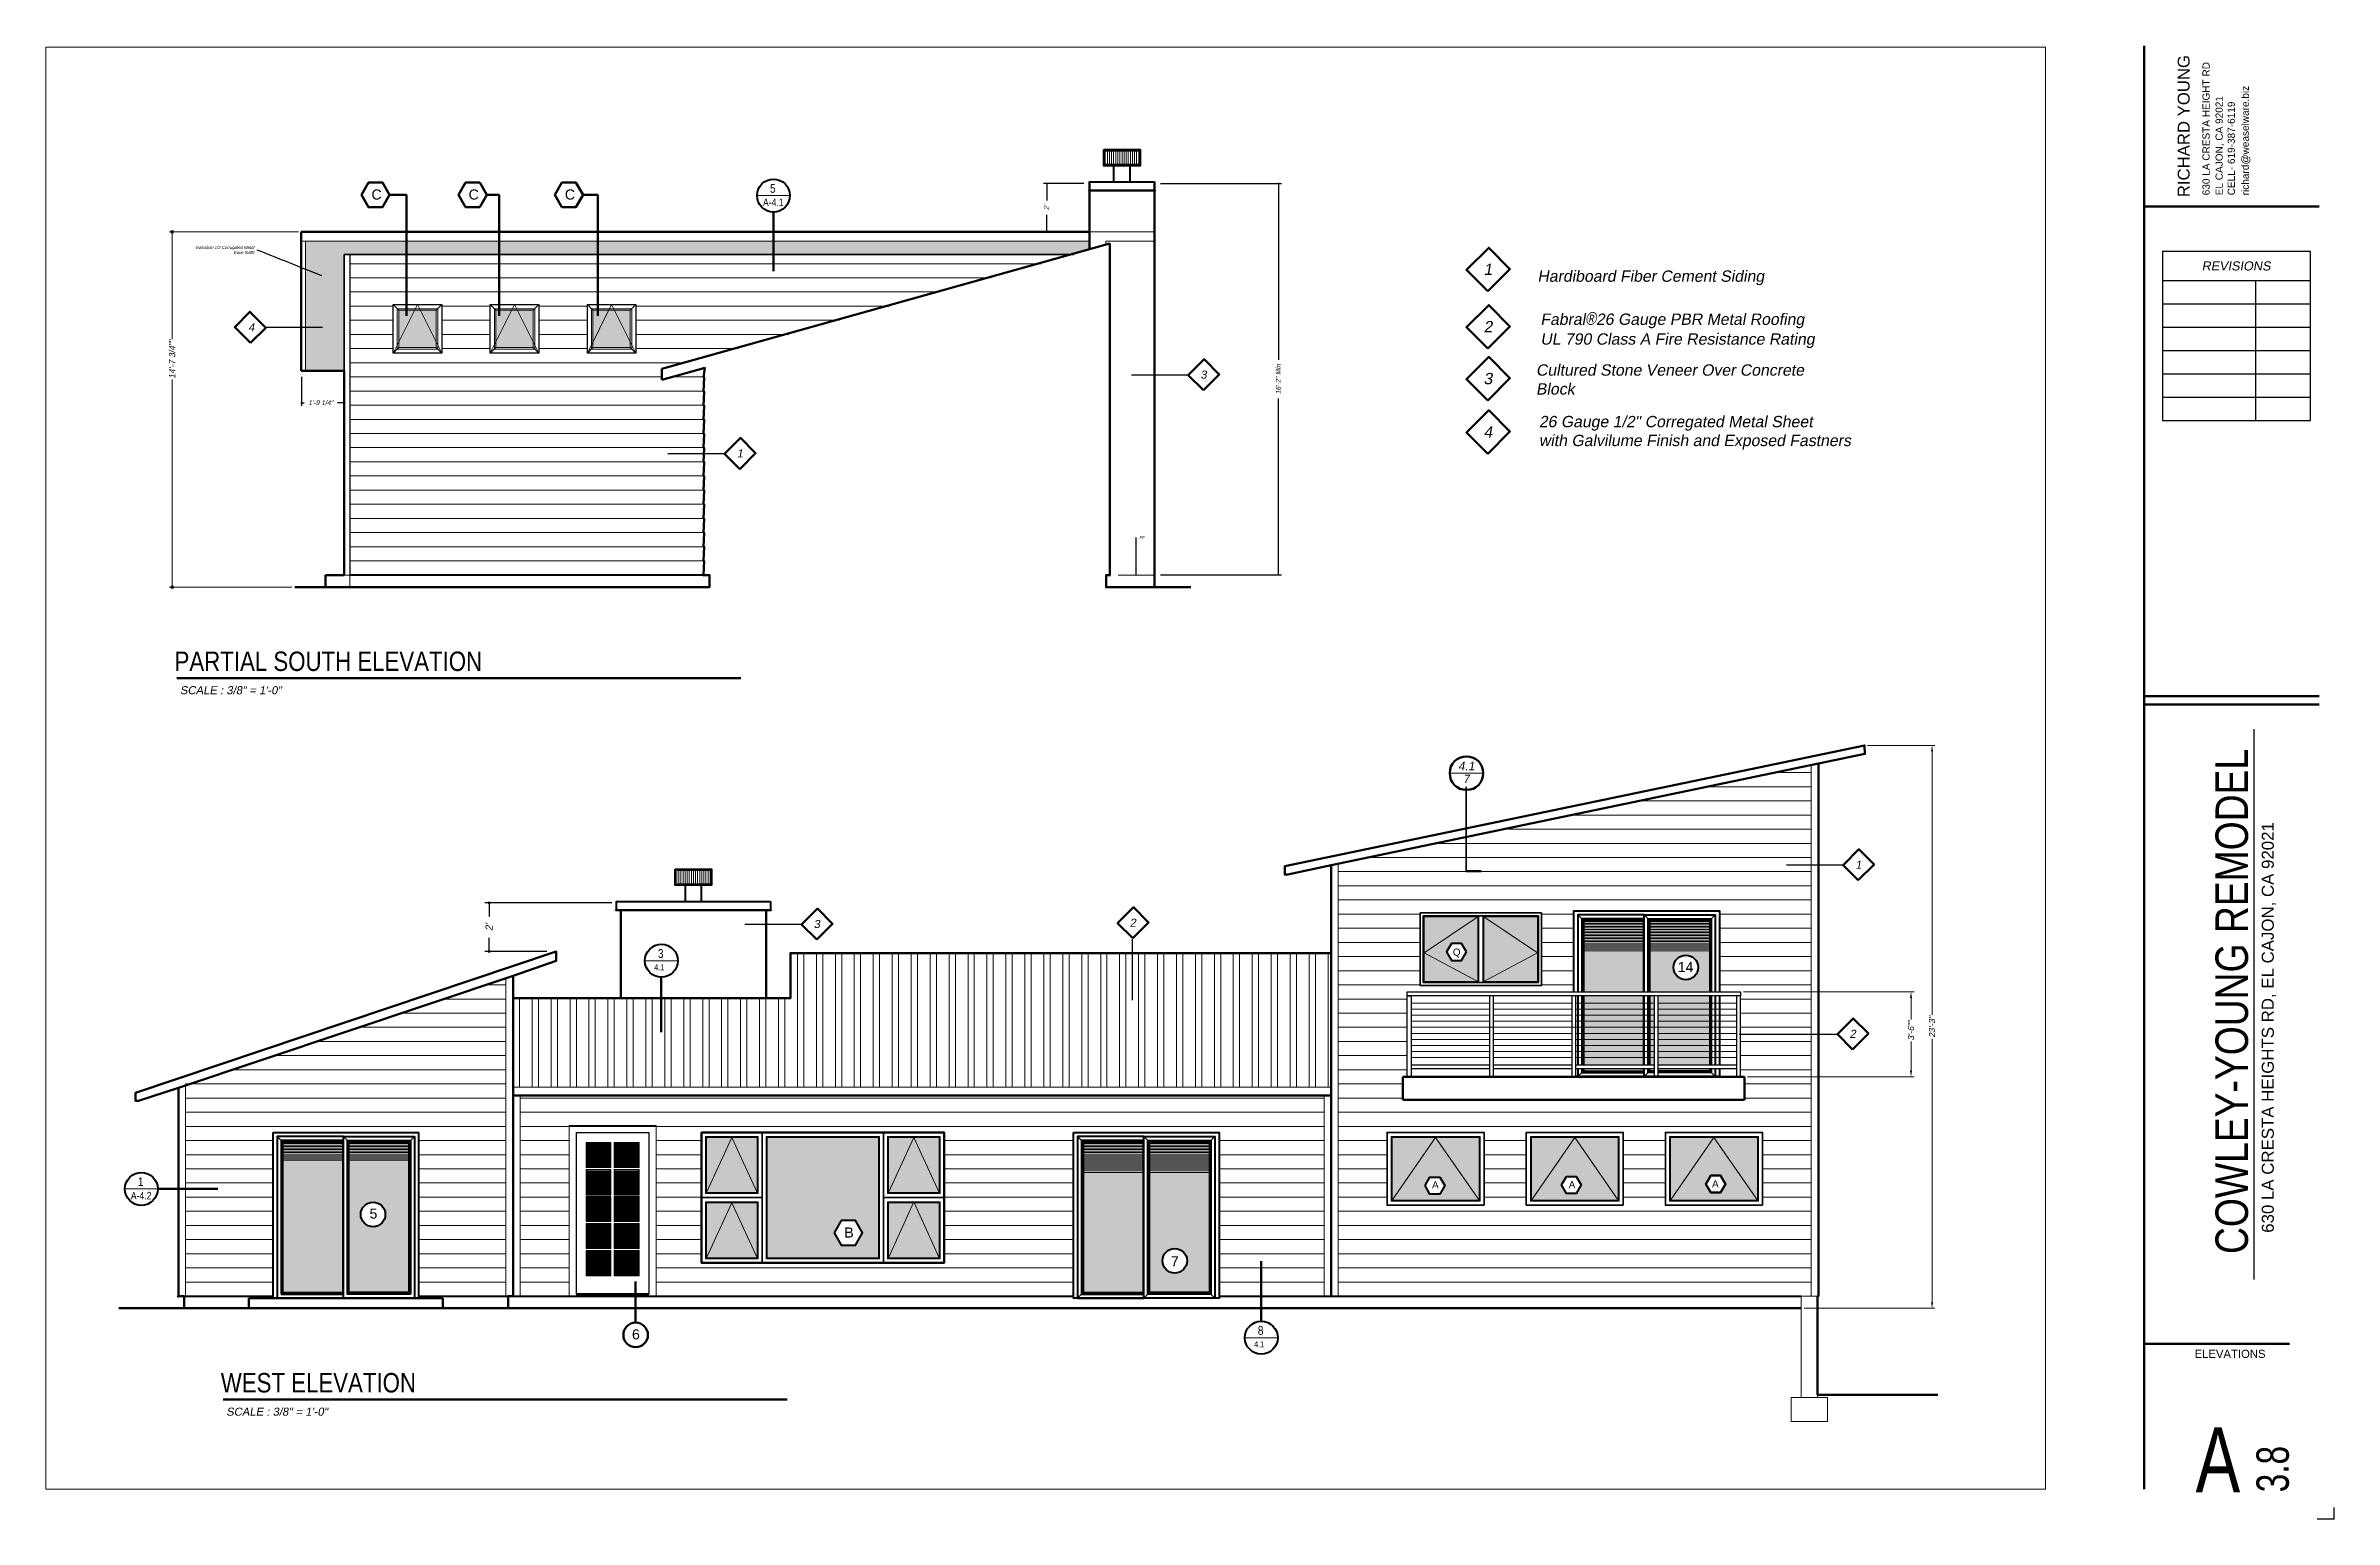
# Paper-space layout 'A-3.8' of a CAD drawing. Header units: inches. Extents: x 0.2 to 35.6, y 0.1 to 22.8.
# The model-space entities are those that its viewports show. They can reach past a viewport. Long polylines and large blocks are cut down to what shows.
import ezdxf
from ezdxf.enums import TextEntityAlignment as Align

# ---------------------------------------------------------------- set-up
doc = ezdxf.new("R2010")
doc.units = ezdxf.units.IN
doc.header["$MEASUREMENT"] = 0
doc.header["$PDMODE"] = 3
for name, pattern in [('CENTERLINE', [1.81, 0.75, -0.0625, 0.03, -0.0625, 0.75, -0.0625, 0.03, -0.0625]), ('MYCENTER', [0.9375, 0.75, -0.0625, 0.0625, -0.0625]), ('MYHIDDEN', [0.1875, 0.125, -0.0625]), ('PHANTOM', [12, 7, -1, 1, -1, 1, -1])]:
    doc.linetypes.add(name, pattern=pattern)
doc.layers.add('ELEVATIONS', color=40, linetype='Continuous', lineweight=0)
doc.layers.add('TB', color=250, linetype='Continuous', lineweight=0)
doc.layers.add('VP', color=164, linetype='Continuous', lineweight=0, plot=False)
doc.styles.add('DS-TXT1', font='arial.ttf', dxfattribs={"oblique": 10})
doc.styles.add('DSTEXT', font='arial.ttf', dxfattribs={"oblique": 12})
doc.styles.get("Standard").update_dxf_attribs({"font": 'arial.ttf', "oblique": 10})
doc.styles.add('Title', font='swissck.ttf')
doc.dimstyles.new('DS-Fraction', dxfattribs={"dimtxt": 0.1, "dimasz": 0.035, "dimexe": 0.06, "dimexo": 0.06, "dimgap": 0.02, "dimtad": 0, "dimdec": 3, "dimzin": 0, "dimdsep": 46, "dimlunit": 4, "dimtxsty": 'DS-TXT1', "dimblk": 'BOXFILLED', "dimcen": -0.06, "dimclrd": 256, "dimclre": 256, "dimclrt": 256, "dimadec": 0, "dimazin": 0, "dimtfac": 1, "dimtdec": 3, "dimtmove": 1, "dimatfit": 3, "dimfxl": 1, "dimfrac": 2, "dimtolj": 1, "dimtzin": 0, "dimlwd": 0, "dimlwe": -1, "dimarcsym": 0})
doc.dimstyles.new('WeaselDims$0', dxfattribs={"dimtxt": 0.1, "dimasz": 0.0325, "dimexe": 0.0625, "dimexo": 0.125, "dimgap": 0.09, "dimtad": 0, "dimdec": 4, "dimzin": 0, "dimdsep": 46, "dimlunit": 4, "dimtxsty": 'Standard', "dimblk": 'BOXFILLED', "dimcen": 0.09, "dimadec": 0, "dimazin": 0, "dimtfac": 1, "dimtdec": 4, "dimtofl": 0, "dimtmove": 1, "dimatfit": 3, "dimfxl": 1, "dimfrac": 2, "dimtolj": 1, "dimtzin": 0, "dimarcsym": 0})
doc.dimstyles.new('WeaselDims$7', dxfattribs={"dimtxt": 0.0625, "dimasz": 0.046875, "dimexe": 0.125, "dimexo": 0.125, "dimgap": 0.0625, "dimtad": 0, "dimdec": 4, "dimrnd": 0.0625, "dimzin": 0, "dimdsep": 46, "dimlunit": 4, "dimtxsty": 'DSTEXT', "dimblk": 'ARCHTICK', "dimcen": 0, "dimadec": 0, "dimazin": 0, "dimtfac": 1, "dimtdec": 4, "dimtofl": 0, "dimtmove": 1, "dimatfit": 3, "dimfxl": 1, "dimfrac": 1, "dimtolj": 1, "dimtzin": 0, "dimarcsym": 0})

psp = doc.layouts.new('A-3.8')

# ---------------------------------------------------------------- texts
at = {"layer": 'TB', "linetype": 'Continuous', "lineweight": 0, "style": 'Title'}
for s, p in [('PARTIAL SOUTH ELEVATION', (2.188, 13.183)), ('WEST ELEVATION', (2.903, 2.031))]:
    psp.add_text(s, height=0.30002, dxfattribs=at).set_placement(p)
at = {"layer": 'TB', "linetype": 'Continuous', "lineweight": 0, "char_height": 0.125, "width": 6.37544, "attachment_point": 1}
for insert in [(2.272, 12.948), (2.987, 1.796)]:
    psp.add_mtext('SCALE : 3/8" = 1\'-0"', dxfattribs=dict(at, insert=insert))

msp = doc.modelspace()

# ---------------------------------------------------------------- texts
at = {"layer": 'ELEVATIONS', "lineweight": 0}
for s, height, p in [('C', 5, (2676.77545, 4805.31135)), ('C', 5, (2724.83645, 4805.31135)), ('C', 5, (2772.45653, 4805.31135)), ('Q', 3.5, (3211.71972, 4431.32491)), ('14', 5, (3322.97058, 4423.15877)), ('A', 3.5, (3201.44559, 4316.19235)), ('A', 3.5, (3269.04199, 4316.28326)), ('A', 3.5, (3339.95491, 4316.69985)), ('5', 5, (2675.81163, 4301.22725)), ('B', 5, (2910.69067, 4291.85328)), ('7', 5, (3072.22811, 4277.57355)), ('6', 5, (2805.6646, 4241.48948))]:
    msp.add_text(s, height=height, dxfattribs=at).set_placement(p)
at = {"layer": 'ELEVATIONS', "linetype": 'Continuous', "lineweight": 9, "char_height": 1.5, "style": 'DSTEXT'}
for s, insert, attachment_point in [('\\A1;Galvalum 1/2 Corrugated Metal\\PEave Soffit', (2618.75044, 4780.35231), 6), ('\\A1;FF', (3056.62208, 4638.07459), 4)]:
    msp.add_mtext(s, dxfattribs=dict(at, insert=insert, attachment_point=attachment_point))
at = {"layer": 'ELEVATIONS', "linetype": 'Continuous', "lineweight": 5, "char_height": 5.6, "attachment_point": 1}
for s, width, insert in [('Hardiboard Fiber Cement Siding', 138.177318, (3253.58932, 4770.24277)), ('Fabral{\\fTechnicLite|b0|i0|c2|p2;\\H1.125x;®}26 Gauge PBR Metal Roofing\\PUL 790 Class A Fire Resistance Rating', 169.4862897, (3255.0576, 4749.62726)), ('Cultured Stone Veneer Over Concrete Block', 138.177318, (3252.85517, 4723.789)), ('26 Gauge 1/2" Corregated Metal Sheet\\Pwith Galvilume Finish and Exposed Fastners', 196.2722267, (3254.32346, 4698.28738))]:
    msp.add_mtext_dynamic_manual_height_columns(s, width=width, gutter_width=53.44463, heights=[0], dxfattribs=dict(at, insert=insert))

# ---------------------------------------------------------------- blocks, each defined once
blk = doc.blocks.new('*T429')
at = {"color": 0, "linetype": 'ByBlock', "lineweight": -2, "transparency": 16777216}
for p, q in [((0, 0), (2.283, 0)), ((0, 0), (0, -2.613)), ((2.283, 0), (2.283, -2.613)), ((0, -0.453), (2.283, -0.453)), ((1.44, -0.453), (1.44, -2.613)), ((0, -0.813), (2.283, -0.813)), ((0, -1.173), (2.283, -1.173)), ((0, -1.533), (2.283, -1.533)), ((0, -1.893), (2.283, -1.893)), ((0, -2.253), (2.283, -2.253)), ((0, -2.613), (2.283, -2.613))]:
    blk.add_line(p, q, dxfattribs=at)
at = {"color": 0, "transparency": 16777216, "insert": (1.141, -0.227), "char_height": 0.1399, "width": 2.16297, "attachment_point": 5}
blk.add_mtext('REVISIONS', dxfattribs=at)
blk = doc.blocks.new('*U428')
at = {"lineweight": 70}
for p, q in [((-2.933, 22.776), (-2.933, 0.464)), ((-2.933, 2.709), (-0.685, 2.709))]:
    blk.add_line(p, q, dxfattribs=at)
at = {"lineweight": 60}
for p, q in [((-2.933, 20.291), (-0.225, 20.291)), ((-2.933, 12.721), (-0.225, 12.721)), ((-2.933, 12.594), (-0.225, 12.594))]:
    blk.add_line(p, q, dxfattribs=at)
for p, q in [((-1.229, 3.706), (-1.229, 12.215)), ((0.007, 0.002), (-0.257, 0.002)), ((0.007, 0), (0.007, 0.181))]:
    blk.add_line(p, q)
blk.add_blockref('*T429', (-2.65, 19.599))
for s, height, p in [('RICHARD YOUNG', 0.18503, (-2.228, 20.436)), ('630 LA CRESTA HEIGHT RD', 0.11102, (-1.919, 20.465)), ('EL CAJON, CA 92021', 0.11102, (-1.717, 20.465)), ('richard@weaselware.biz', 0.11102, (-1.313, 20.465)), ('CELL- 619-387-6119', 0.11102, (-1.529, 20.465)), ('630 LA CRESTA HEIGHTS RD, EL CAJON, CA 92021', 0.18624, (-0.927, 4.428))]:
    blk.add_text(s, height=height, rotation=90).set_placement(p)
at = {"style": 'Title'}
blk.add_text('COWLEY-YOUNG REMODEL', height=0.50285, rotation=90, dxfattribs=at).set_placement((-1.326, 4.1))
blk.add_attdef('SHT_TITLE', text='', height=0.125).set_placement((-0.778, 2.422), align=Align.RIGHT)
at = {"style": 'Title', "width": 0.9}
blk.add_attdef('SHT', text='', height=1.002, dxfattribs=at).set_placement((-1.171, 0.451), align=Align.RIGHT)
blk.add_attdef('NUM', (-0.686, 0.417), '', height=0.5, rotation=90, dxfattribs=at)
blk = doc.blocks.new('Detail-Blob')
at = {"color": 0, "linetype": 'Continuous', "lineweight": 18}
blk.add_line((-8.2, 6.8), (8.4, 6.8), dxfattribs=at)
at = {"color": 0, "linetype": 'Continuous', "lineweight": 35}
blk.add_line((0, 0), (0, -41.6), dxfattribs=at)
at = {"color": 0, "linetype": 'Continuous', "lineweight": 120}
blk.add_line((0, -41.6), (7.4, -41.6), dxfattribs=at)
at = {"color": 0, "linetype": 'Continuous', "lineweight": 90}
blk.add_circle((0.1, 6.8), 8.31, dxfattribs=at)
at = {"color": 0, "linetype": 'Continuous', "lineweight": 18, "oblique": 10}
for tag, height, p in [('SHEET', 4.23, (0.1, 10.3)), ('DET', 4, (0, 4))]:
    blk.add_attdef(tag, text='', height=height, dxfattribs=at).set_placement(p, align=Align.MIDDLE_CENTER)
blk = doc.blocks.new('_ArchTick')
at = {"color": 0, "linetype": 'ByBlock', "lineweight": 0, "const_width": 0.15}
blk.add_lwpolyline([(-0.5, -0.5), (0.5, 0.5)], dxfattribs=at)
blk = doc.blocks.new('Material_Label')
at = {"color": 0, "linetype": 'Continuous', "lineweight": 70}
blk.add_lwpolyline([(7.51, -7.51), (15.35, 0.32), (7.84, 7.84), (0, 0)], close=True, dxfattribs=at)
at = {"linetype": 'Continuous', "lineweight": 18, "oblique": 10}
blk.add_attdef('MAT', text='', height=4, dxfattribs=at).set_placement((7.59, -1.79), align=Align.CENTER)
blk = doc.blocks.new('_BoxFilled')
at = {"color": 0, "linetype": 'ByBlock', "lineweight": -2}
blk.add_line((-0.5, 0), (-1, 0), dxfattribs=at)
at = {"color": 0, "linetype": 'ByBlock'}
blk.add_solid([(-0.5, 0.5), (0.5, 0.5), (-0.5, -0.5), (0.5, -0.5)], dxfattribs=at)
blk = doc.blocks.new('*D258')
at = {"layer": 'Defpoints', "color": 0, "linetype": 'Continuous', "lineweight": 5, "transparency": 16777216}
for p in [(2735, 4457.4), (2800.1, 4457.4), (2768.1, 4433.4)]:
    blk.add_point(p, dxfattribs=at)
at = {"layer": 'ELEVATIONS', "color": 0, "linetype": 'Continuous', "lineweight": -2, "transparency": 16777216}
for p, q in [((2795.6, 4457.4), (2732.8, 4457.4)), ((2735, 4456.2), (2735, 4450.6)), ((2735, 4434.6), (2735, 4440.2)), ((2763.6, 4433.4), (2732.8, 4433.4))]:
    blk.add_line(p, q, dxfattribs=at)
at = {"layer": 'ELEVATIONS', "color": 0, "linetype": 'Continuous', "lineweight": -2, "transparency": 16777216, "xscale": 1.17, "yscale": 1.17, "zscale": 1.17}
for p, rotation in [((2735, 4457.4), 90), ((2735, 4433.4), 270)]:
    blk.add_blockref('_BoxFilled', p, dxfattribs=dict(at, rotation=rotation))
at = {"layer": 'ELEVATIONS', "color": 0, "linetype": 'Continuous', "lineweight": 18, "transparency": 16777216, "insert": (2735, 4445.4), "char_height": 3.6, "attachment_point": 5, "rotation": 90}
blk.add_mtext("\\A1;2'", dxfattribs=at)
blk = doc.blocks.new('*D259')
at = {"layer": 'Defpoints', "color": 0, "linetype": 'Continuous', "lineweight": 5, "transparency": 16777216}
for p in [(3415.4, 4535.3), (3448.8, 4535.3), (3384.1, 4256.9)]:
    blk.add_point(p, dxfattribs=at)
at = {"layer": 'ELEVATIONS', "linetype": 'Continuous', "transparency": 16777216}
for p, q in [((3416.9, 4535.3), (3450.2, 4535.3)), ((3385.5, 4256.9), (3450.2, 4256.9))]:
    blk.add_line(p, q, dxfattribs=at)
at = {"layer": 'ELEVATIONS', "linetype": 'Continuous', "lineweight": 0, "transparency": 16777216}
for p, q in [((3448.8, 4532.3), (3448.8, 4402)), ((3448.8, 4259.9), (3448.8, 4390.2))]:
    blk.add_line(p, q, dxfattribs=at)
at = {"layer": 'ELEVATIONS', "linetype": 'Continuous', "lineweight": 5, "transparency": 16777216}
for points in [[(3448.3, 4532.3), (3449.3, 4532.3), (3448.8, 4535.3)], [(3448.3, 4259.9), (3449.3, 4259.9), (3448.8, 4256.9)]]:
    blk.add_solid(points, dxfattribs=at)
at = {"layer": 'ELEVATIONS', "linetype": 'Continuous', "lineweight": 5, "transparency": 16777216, "insert": (3448.8, 4396.1), "char_height": 3, "attachment_point": 5, "rotation": 90, "style": 'DS-TXT1'}
blk.add_mtext('\\A1;23\'-3"', dxfattribs=at)
blk = doc.blocks.new('DETAIL-BUBBLE')
at = {"linetype": 'Continuous', "lineweight": 0}
blk.add_line((0, 0), (-16.3, 0), dxfattribs=at)
at = {"linetype": 'Continuous', "lineweight": 40}
blk.add_circle((-8.1, 0), 8.14, dxfattribs=at)
at = {"linetype": 'Continuous', "lineweight": 0, "style": 'Title'}
blk.add_attdef('1', (-9.8, 1.4), '', height=4.32, dxfattribs=at)
blk.add_attdef('A7.0', text='', height=3.72, dxfattribs=at).set_placement((-8.2, -5.2), align=Align.CENTER)
blk = doc.blocks.new('*D400')
at = {"layer": 'Defpoints', "color": 0, "linetype": 'Continuous', "lineweight": 5, "transparency": 16777216}
for p in [(3064.1, 4813.3), (3125.4, 4813.3), (3064.1, 4619.6)]:
    blk.add_point(p, dxfattribs=at)
at = {"layer": 'ELEVATIONS', "color": 0, "linetype": 'Continuous', "lineweight": -2, "transparency": 16777216}
for p, q in [((3067.1, 4813.3), (3126.9, 4813.3)), ((3125.4, 4812.5), (3125.4, 4726)), ((3125.4, 4620.4), (3125.4, 4706.9)), ((3067.1, 4619.6), (3126.9, 4619.6))]:
    blk.add_line(p, q, dxfattribs=at)
at = {"layer": 'ELEVATIONS', "color": 0, "linetype": 'Continuous', "lineweight": -2, "transparency": 16777216, "xscale": 0.78, "yscale": 0.78, "zscale": 0.78}
for p, rotation in [((3125.4, 4813.3), 90), ((3125.4, 4619.6), 270)]:
    blk.add_blockref('_BoxFilled', p, dxfattribs=dict(at, rotation=rotation))
at = {"layer": 'ELEVATIONS', "color": 0, "linetype": 'Continuous', "lineweight": 9, "transparency": 16777216, "insert": (3125.4, 4716.5), "char_height": 2.4, "attachment_point": 5, "rotation": 90}
blk.add_mtext('\\A1;16\'-2" Min', dxfattribs=at)
blk = doc.blocks.new('*D401')
at = {"layer": 'Defpoints', "color": 0, "linetype": 'Continuous', "lineweight": 5, "transparency": 16777216}
for p in [(3032.1, 4813.3), (3010.8, 4789.3), (3032.1, 4789.3)]:
    blk.add_point(p, dxfattribs=at)
at = {"layer": 'ELEVATIONS', "color": 0, "linetype": 'Continuous', "lineweight": -2, "transparency": 16777216}
for p, q in [((3029.1, 4813.3), (3009.3, 4813.3)), ((3010.8, 4812.5), (3010.8, 4804.8)), ((3029.1, 4789.3), (3009.3, 4789.3)), ((3010.8, 4790.1), (3010.8, 4797.8))]:
    blk.add_line(p, q, dxfattribs=at)
at = {"layer": 'ELEVATIONS', "color": 0, "linetype": 'Continuous', "lineweight": -2, "transparency": 16777216, "xscale": 0.78, "yscale": 0.78, "zscale": 0.78}
for p, rotation in [((3010.8, 4813.3), 90), ((3010.8, 4789.3), 270)]:
    blk.add_blockref('_BoxFilled', p, dxfattribs=dict(at, rotation=rotation))
at = {"layer": 'ELEVATIONS', "color": 0, "linetype": 'Continuous', "lineweight": 9, "transparency": 16777216, "insert": (3010.8, 4801.3), "char_height": 2.4, "attachment_point": 5, "rotation": 90}
blk.add_mtext("\\A1;2'", dxfattribs=at)
blk = doc.blocks.new('*D402')
at = {"layer": 'Defpoints', "color": 0, "linetype": 'Continuous', "lineweight": 5, "transparency": 16777216}
for p in [(2642.1, 4720.6), (2663.3, 4720.6), (2663.3, 4704.7)]:
    blk.add_point(p, dxfattribs=at)
at = {"layer": 'ELEVATIONS', "color": 0, "linetype": 'Continuous', "lineweight": -2, "transparency": 16777216}
for p, q in [((2642.1, 4717.6), (2642.1, 4703.2)), ((2663.3, 4717.6), (2663.3, 4703.2)), ((2642.8, 4704.7), (2643.5, 4704.7)), ((2662.5, 4704.7), (2660, 4704.7))]:
    blk.add_line(p, q, dxfattribs=at)
at = {"layer": 'ELEVATIONS', "color": 0, "linetype": 'Continuous', "lineweight": -2, "transparency": 16777216, "xscale": 0.78, "yscale": 0.78, "zscale": 0.78, "rotation": 180}
blk.add_blockref('_BoxFilled', (2642.1, 4704.7), dxfattribs=at)
at = {"layer": 'ELEVATIONS', "color": 0, "linetype": 'Continuous', "lineweight": -2, "transparency": 16777216, "xscale": 0.78, "yscale": 0.78, "zscale": 0.78}
blk.add_blockref('_BoxFilled', (2663.3, 4704.7), dxfattribs=at)
at = {"layer": 'ELEVATIONS', "color": 0, "linetype": 'Continuous', "lineweight": 9, "transparency": 16777216, "insert": (2651.7, 4704.8), "char_height": 2.4, "attachment_point": 5}
blk.add_mtext('\\A1;1\'-9 1/4"', dxfattribs=at)
blk = doc.blocks.new('*D483')
at = {"layer": 'Defpoints', "color": 0, "linetype": 'Continuous', "lineweight": 5, "transparency": 16777216}
for p in [(2642.1, 4789.3), (2578.2, 4613.6), (2638.8, 4613.6)]:
    blk.add_point(p, dxfattribs=at)
at = {"layer": 'ELEVATIONS', "linetype": 'Continuous', "transparency": 16777216}
for p, q in [((2640.6, 4789.3), (2576.8, 4789.3)), ((2637.4, 4613.6), (2576.8, 4613.6))]:
    blk.add_line(p, q, dxfattribs=at)
at = {"layer": 'ELEVATIONS', "linetype": 'Continuous', "lineweight": 0, "transparency": 16777216}
for p, q in [((2578.2, 4787.8), (2578.2, 4736.3)), ((2578.2, 4615.1), (2578.2, 4716.3))]:
    blk.add_line(p, q, dxfattribs=at)
at = {"layer": 'ELEVATIONS', "linetype": 'Continuous', "lineweight": 0, "transparency": 16777216, "xscale": 1.5, "yscale": 1.5, "zscale": 1.5}
for p, rotation in [((2578.2, 4789.3), 90), ((2578.2, 4613.6), 270)]:
    blk.add_blockref('_BoxFilled', p, dxfattribs=dict(at, rotation=rotation))
at = {"layer": 'ELEVATIONS', "linetype": 'Continuous', "lineweight": 5, "transparency": 16777216, "insert": (2578.2, 4726.3), "char_height": 3, "attachment_point": 5, "rotation": 90, "style": 'DS-TXT1'}
blk.add_mtext('\\A1;14\'-7 3/4""', dxfattribs=at)
blk = doc.blocks.new('*D489')
at = {"layer": 'Defpoints', "color": 0, "linetype": 'Continuous', "lineweight": 5, "transparency": 16777216}
for p in [(3354.1, 4413.4), (3356.1, 4371.4), (3438.4, 4371.4)]:
    blk.add_point(p, dxfattribs=at)
at = {"layer": 'ELEVATIONS', "linetype": 'Continuous', "transparency": 16777216}
for p, q in [((3355.5, 4413.4), (3439.9, 4413.4)), ((3357.5, 4371.4), (3439.9, 4371.4))]:
    blk.add_line(p, q, dxfattribs=at)
at = {"layer": 'ELEVATIONS', "linetype": 'Continuous', "lineweight": 0, "transparency": 16777216}
for p, q in [((3438.4, 4410.4), (3438.4, 4399.8)), ((3438.4, 4374.4), (3438.4, 4388.8))]:
    blk.add_line(p, q, dxfattribs=at)
at = {"layer": 'ELEVATIONS', "linetype": 'Continuous', "lineweight": 5, "transparency": 16777216}
for points in [[(3437.9, 4410.4), (3438.9, 4410.4), (3438.4, 4413.4)], [(3437.9, 4374.4), (3438.9, 4374.4), (3438.4, 4371.4)]]:
    blk.add_solid(points, dxfattribs=at)
at = {"layer": 'ELEVATIONS', "linetype": 'Continuous', "lineweight": 5, "transparency": 16777216, "insert": (3438.4, 4394.3), "char_height": 3, "attachment_point": 5, "rotation": 90, "style": 'DS-TXT1'}
blk.add_mtext('\\A1;3\'-6""', dxfattribs=at)

# ---------------------------------------------------------------- dimensions: what is measured, and where the dimension line sits
at = {"layer": 'ELEVATIONS', "linetype": 'Continuous', "lineweight": 9}
dim = msp.add_linear_dim(base=(3010.77262, 4789.30885), p1=(3032.05944, 4813.30885), p2=(3032.05944, 4789.30885), angle=90, dimstyle='WeaselDims$0', override={"dimscale": 24}, dxfattribs=at)
dim.commit()
dim.dimension.update_dxf_attribs({"geometry": '*D401', "text_midpoint": (3010.77262, 4801.30885)})
dim = msp.add_linear_dim(base=(3125.39425, 4813.30885), p1=(3064.05944, 4619.59713), p2=(3064.05944, 4813.30885), angle=90, text='16\'-2" Min', dimstyle='WeaselDims$0', override={"dimscale": 24}, dxfattribs=at)
dim.commit()
dim.dimension.update_dxf_attribs({"geometry": '*D400', "text_midpoint": (3125.39425, 4716.45299)})
at = {"layer": 'ELEVATIONS', "linetype": 'Continuous', "lineweight": 5}
for base, p1, p2, override, picture, middle in [((2578.21292, 4613.59713), (2642.05944, 4789.30885), (2638.82376, 4613.59713), {"dimscale": 24, "dimtxt": 0.125, "dimasz": 0.0625, "dimpost": '"'}, '*D483', (2578.21292, 4726.34105)), ((3438.44427, 4371.36247), (3354.06302, 4413.36247), (3356.06302, 4371.36247), {"dimscale": 24, "dimtxt": 0.125, "dimasz": 0.125, "dimpost": '"', "dimsah": 1}, '*D489', (3438.44427, 4394.28439))]:
    dim = msp.add_linear_dim(base=base, p1=p1, p2=p2, angle=90, dimstyle='DS-Fraction', override=override, dxfattribs=at)
    dim.commit()
    dim.dimension.update_dxf_attribs({"geometry": picture, "text_midpoint": middle, "dimtype": 160})
at = {"layer": 'ELEVATIONS', "linetype": 'Continuous', "lineweight": 9}
dim = msp.add_linear_dim(base=(2663.30944, 4704.72194), p1=(2642.05944, 4720.62881), p2=(2663.30944, 4720.62881), dimstyle='WeaselDims$0', override={"dimscale": 24}, dxfattribs=at)
dim.commit()
dim.dimension.update_dxf_attribs({"geometry": '*D402', "text_midpoint": (2651.72707, 4704.78354), "dimtype": 160})
at = {"layer": 'ELEVATIONS', "linetype": 'Continuous', "lineweight": 5}
dim = msp.add_linear_dim(base=(3448.78823, 4535.32321), p1=(3384.06302, 4256.86247), p2=(3415.43108, 4535.32321), angle=90, text='23\'-3"', dimstyle='DS-Fraction', override={"dimscale": 24, "dimtxt": 0.125, "dimasz": 0.125, "dimpost": '"', "dimsah": 1}, dxfattribs=at)
dim.commit()
dim.dimension.update_dxf_attribs({"geometry": '*D259', "text_midpoint": (3448.78823, 4396.09284)})
at = {"layer": 'ELEVATIONS', "linetype": 'Continuous', "lineweight": 18}
dim = msp.add_linear_dim(base=(2735.02638, 4457.39749), p1=(2768.06302, 4433.39749), p2=(2800.06302, 4457.39749), angle=90, dimstyle='WeaselDims$0', override={"dimscale": 36}, dxfattribs=at)
dim.commit()
dim.dimension.update_dxf_attribs({"geometry": '*D258', "text_midpoint": (2735.02638, 4445.39749)})

# ---------------------------------------------------------------- hatches: boundary and pattern name
at = {"layer": 'ELEVATIONS', "linetype": 'Continuous', "lineweight": 70}
h = msp.add_hatch(color=252, dxfattribs=at)
h.dxf.hatch_style = 1
h.paths.add_polyline_path([(2663.30944, 4778.13888), (2666.30944, 4778.13888), (3022.35738, 4778.13888), (3032.05944, 4780.85999), (3032.05944, 4784.75416), (2644.05944, 4784.75416), (2644.05944, 4720.62881), (2663.30944, 4720.62881)])
at = {"layer": 'ELEVATIONS', "linetype": 'Continuous', "lineweight": 9}
h = msp.add_hatch(color=254, dxfattribs=at)
h.dxf.hatch_style = 1
h.paths.add_polyline_path([(2708.80944, 4750.56877), (2690.30944, 4750.56877), (2690.30944, 4732.06877), (2708.80944, 4732.06877)])
h.paths.add_polyline_path([(2756.80944, 4750.56877), (2738.30944, 4750.56877), (2738.30944, 4732.06877), (2756.80944, 4732.06877)])
h.paths.add_polyline_path([(2804.80944, 4750.56877), (2786.30944, 4750.56877), (2786.30944, 4732.06877), (2804.80944, 4732.06877)])
h = msp.add_hatch(color=254, dxfattribs=at)
h.dxf.hatch_style = 1
h.paths.add_polyline_path([(3253.56302, 4450.48747), (3227.06302, 4450.48747), (3227.06302, 4418.48747), (3253.56302, 4418.48747)])
h.paths.add_polyline_path([(3224.06302, 4450.48747), (3197.56302, 4450.48747), (3197.56302, 4418.48747), (3224.06302, 4418.48747)])
h.paths.add_polyline_path([(3218.41324, 4433.11843), (3215.96324, 4428.87491), (3211.06324, 4428.87491), (3208.61324, 4433.11843), (3211.06324, 4437.36196), (3215.96324, 4437.36196)])
at = {"layer": 'ELEVATIONS', "linetype": 'Continuous', "lineweight": 5}
h = msp.add_hatch(dxfattribs=at)
h.set_pattern_fill('ANSI32', color=256, scale=25, angle=45)
h.paths.add_polyline_path([(3151.56302, 4432.57419), (2884.06302, 4432.57419), (2884.06302, 4410.26708), (2872.06302, 4410.26708), (2800.06302, 4410.26708), (2746.81302, 4410.26708), (2746.81302, 4366.28463), (3151.56302, 4366.28463)])
at = {"layer": 'ELEVATIONS', "linetype": 'Continuous', "lineweight": 90}
h = msp.add_hatch(color=254, dxfattribs=at)
h.dxf.hatch_style = 1
h.paths.add_polyline_path([(3306.18802, 4433.73747), (3276.31318, 4433.73747), (3276.31318, 4413.36247), (3306.18802, 4413.36247)])
h.paths.add_polyline_path([(3338.81302, 4433.73747), (3309.12568, 4433.73747), (3309.12568, 4413.36247), (3338.81302, 4413.36247)])
h.paths.add_polyline_path([(3320.91453, 4425.47061, -1), (3333.07131, 4425.47061, -1)], flags=16)
h.paths.add_polyline_path([(3306.18802, 4411.36247), (3276.31318, 4411.36247), (3276.31318, 4407.86247), (3306.18802, 4407.86247)])
h.paths.add_polyline_path([(3306.18802, 4407.86247), (3276.31318, 4407.86247), (3276.31318, 4404.86247), (3306.18802, 4404.86247)])
h.paths.add_polyline_path([(3306.18802, 4404.86247), (3276.31318, 4404.86247), (3276.31318, 4401.86247), (3306.18802, 4401.86247)])
h.paths.add_polyline_path([(3306.18802, 4401.86247), (3276.31318, 4401.86247), (3276.31318, 4398.86247), (3306.18802, 4398.86247)])
h.paths.add_polyline_path([(3306.18802, 4398.86247), (3276.31318, 4398.86247), (3276.31318, 4395.86247), (3306.18802, 4395.86247)])
h.paths.add_polyline_path([(3306.18802, 4395.86247), (3276.31318, 4395.86247), (3276.31318, 4392.86247), (3306.18802, 4392.86247)])
h.paths.add_polyline_path([(3306.18802, 4392.86247), (3276.31318, 4392.86247), (3276.31318, 4389.86247), (3306.18802, 4389.86247)])
h.paths.add_polyline_path([(3306.18802, 4389.86247), (3276.31318, 4389.86247), (3276.31318, 4386.86247), (3306.18802, 4386.86247)])
h.paths.add_polyline_path([(3306.18802, 4386.86247), (3276.31318, 4386.86247), (3276.31318, 4383.86247), (3306.18802, 4383.86247)])
h.paths.add_polyline_path([(3306.18802, 4383.86247), (3276.31318, 4383.86247), (3276.31318, 4380.86247), (3306.18802, 4380.86247)])
h.paths.add_polyline_path([(3306.18802, 4380.86247), (3276.31318, 4380.86247), (3276.31318, 4377.36247), (3306.18802, 4377.36247)])
h.paths.add_polyline_path([(3306.18802, 4375.36247), (3276.31318, 4375.36247), (3276.31318, 4374.23747), (3306.18802, 4374.23747)])
h.paths.add_polyline_path([(3338.81302, 4411.36247), (3313.31302, 4411.36247), (3313.31302, 4407.86247), (3338.81302, 4407.86247)])
h.paths.add_polyline_path([(3338.81302, 4407.86247), (3313.31302, 4407.86247), (3313.31302, 4404.86247), (3338.81302, 4404.86247)])
h.paths.add_polyline_path([(3338.81302, 4404.86247), (3313.31302, 4404.86247), (3313.31302, 4401.86247), (3338.81302, 4401.86247)])
h.paths.add_polyline_path([(3338.81302, 4401.86247), (3313.31302, 4401.86247), (3313.31302, 4398.86247), (3338.81302, 4398.86247)])
h.paths.add_polyline_path([(3338.81302, 4398.86247), (3313.31302, 4398.86247), (3313.31302, 4395.86247), (3338.81302, 4395.86247)])
h.paths.add_polyline_path([(3338.81302, 4395.86247), (3313.31302, 4395.86247), (3313.31302, 4392.86247), (3338.81302, 4392.86247)])
h.paths.add_polyline_path([(3338.81302, 4392.86247), (3313.31302, 4392.86247), (3313.31302, 4389.86247), (3338.81302, 4389.86247)])
h.paths.add_polyline_path([(3338.81302, 4389.86247), (3313.31302, 4389.86247), (3313.31302, 4386.86247), (3338.81302, 4386.86247)])
h.paths.add_polyline_path([(3338.81302, 4386.86247), (3313.31302, 4386.86247), (3313.31302, 4383.86247), (3338.81302, 4383.86247)])
h.paths.add_polyline_path([(3338.81302, 4383.86247), (3313.31302, 4383.86247), (3313.31302, 4380.86247), (3338.81302, 4380.86247)])
h.paths.add_polyline_path([(3338.81302, 4380.86247), (3313.31302, 4380.86247), (3313.31302, 4377.36247), (3338.81302, 4377.36247)])
h.paths.add_polyline_path([(3338.81302, 4375.36247), (3313.31302, 4375.36247), (3313.31302, 4374.23747), (3338.81302, 4374.23747)])
h.paths.add_polyline_path([(3311.31302, 4411.36247), (3309.12568, 4411.36247), (3309.12568, 4407.86247), (3311.31302, 4407.86247)])
h.paths.add_polyline_path([(3311.31302, 4407.86247), (3309.12568, 4407.86247), (3309.12568, 4404.86247), (3311.31302, 4404.86247)])
h.paths.add_polyline_path([(3311.31302, 4404.86247), (3309.12568, 4404.86247), (3309.12568, 4401.86247), (3311.31302, 4401.86247)])
h.paths.add_polyline_path([(3311.31302, 4401.86247), (3309.12568, 4401.86247), (3309.12568, 4398.86247), (3311.31302, 4398.86247)])
h.paths.add_polyline_path([(3311.31302, 4398.86247), (3309.12568, 4398.86247), (3309.12568, 4395.86247), (3311.31302, 4395.86247)])
h.paths.add_polyline_path([(3311.31302, 4395.86247), (3309.12568, 4395.86247), (3309.12568, 4392.86247), (3311.31302, 4392.86247)])
h.paths.add_polyline_path([(3311.31302, 4392.86247), (3309.12568, 4392.86247), (3309.12568, 4389.86247), (3311.31302, 4389.86247)])
h.paths.add_polyline_path([(3311.31302, 4389.86247), (3309.12568, 4389.86247), (3309.12568, 4386.86247), (3311.31302, 4386.86247)])
h.paths.add_polyline_path([(3311.31302, 4386.86247), (3309.12568, 4386.86247), (3309.12568, 4383.86247), (3311.31302, 4383.86247)])
h.paths.add_polyline_path([(3311.31302, 4383.86247), (3309.12568, 4383.86247), (3309.12568, 4380.86247), (3311.31302, 4380.86247)])
h.paths.add_polyline_path([(3311.31302, 4380.86247), (3309.12568, 4380.86247), (3309.12568, 4377.36247), (3311.31302, 4377.36247)])
h.paths.add_polyline_path([(3321.71547, 4421.90365), (3331.99514, 4421.90365), (3331.99514, 4429.43435), (3321.71547, 4429.43435)], flags=24)
at = {"layer": 'ELEVATIONS', "linetype": 'Continuous', "lineweight": 5}
h = msp.add_hatch(color=254, dxfattribs=at)
h.dxf.hatch_style = 1
h.paths.add_polyline_path([(2794.73972, 4338.38603), (2783.42422, 4338.38603), (2783.42422, 4326.97519), (2794.73972, 4326.97519)])
h = msp.add_hatch(color=254, dxfattribs=at)
h.dxf.hatch_style = 1
h.paths.add_polyline_path([(2808.6765, 4338.38603), (2797.361, 4338.38603), (2797.361, 4326.97519), (2808.6765, 4326.97519)])
at = {"layer": 'ELEVATIONS', "linetype": 'Continuous', "lineweight": 18}
h = msp.add_hatch(color=254, dxfattribs=at)
h.dxf.hatch_style = 1
h.paths.add_polyline_path([(2867.56302, 4341.36247), (2842.56302, 4341.36247), (2842.56302, 4314.11247), (2867.56302, 4314.11247)])
h = msp.add_hatch(color=254, dxfattribs=at)
h.dxf.hatch_style = 1
h.paths.add_polyline_path([(2927.56302, 4341.36247), (2872.56302, 4341.36247), (2872.56302, 4281.86247), (2927.56302, 4281.86247)])
h.paths.add_polyline_path([(2909.18362, 4300.24829), (2916.18362, 4300.24829), (2919.68362, 4294.18611), (2916.18362, 4288.12393), (2909.18362, 4288.12393), (2905.68362, 4294.18611)], flags=16)
h.paths.add_polyline_path([(2909.44067, 4290.60328), (2916.98501, 4290.60328), (2916.98501, 4298.10328), (2909.44067, 4298.10328)], flags=8)
h = msp.add_hatch(color=254, dxfattribs=at)
h.dxf.hatch_style = 1
h.paths.add_polyline_path([(2957.56302, 4341.36247), (2932.56302, 4341.36247), (2932.56302, 4314.11247), (2957.56302, 4314.11247)])
h = msp.add_hatch(color=254, dxfattribs=at)
h.dxf.hatch_style = 1
h.paths.add_polyline_path([(3224.70588, 4341.36247), (3181.70588, 4341.36247), (3181.70588, 4310.36247), (3224.70588, 4310.36247)])
h.paths.add_polyline_path([(3205.31207, 4321.8102), (3207.76207, 4317.56667), (3205.31207, 4313.32315), (3200.41207, 4313.32315), (3197.96207, 4317.56667), (3200.41207, 4321.8102)], flags=16)
h.paths.add_polyline_path([(3200.54075, 4315.22782), (3205.88147, 4315.22782), (3205.88147, 4320.65688), (3200.54075, 4320.65688)], flags=8)
h = msp.add_hatch(color=254, dxfattribs=at)
h.dxf.hatch_style = 1
h.paths.add_polyline_path([(3293.56302, 4341.36247), (3250.56302, 4341.36247), (3250.56302, 4310.36247), (3293.56302, 4310.36247)])
h.paths.add_polyline_path([(3267.9153, 4322.11723), (3272.8153, 4322.11723), (3275.2653, 4317.87371), (3272.8153, 4313.63018), (3267.9153, 4313.63018), (3265.4653, 4317.87371)], flags=16)
h.paths.add_polyline_path([(3268.16699, 4315.40826), (3273.17825, 4315.40826), (3273.17825, 4320.65826), (3268.16699, 4320.65826)], flags=8)
h = msp.add_hatch(color=254, dxfattribs=at)
h.dxf.hatch_style = 1
h.paths.add_polyline_path([(3362.42016, 4341.36247), (3319.42016, 4341.36247), (3319.42016, 4310.36247), (3362.42016, 4310.36247)])
h.paths.add_polyline_path([(3339.27369, 4322.57947), (3344.17369, 4322.57947), (3346.62369, 4318.33595), (3344.17369, 4314.09242), (3339.27369, 4314.09242), (3336.82369, 4318.33595)], flags=16)
h.paths.add_polyline_path([(3339.07275, 4315.82485), (3344.09833, 4315.82485), (3344.09833, 4321.07485), (3339.07275, 4321.07485)], flags=8)
at = {"layer": 'ELEVATIONS', "linetype": 'Continuous', "lineweight": 9}
h = msp.add_hatch(color=254, dxfattribs=at)
h.dxf.hatch_style = 1
h.paths.add_polyline_path([(2662.68802, 4330.11247), (2632.81318, 4330.11247), (2632.81318, 4264.61247), (2662.68802, 4264.61247)])
h.paths.add_polyline_path([(2695.31302, 4330.11247), (2665.62568, 4330.11247), (2665.62568, 4264.61247), (2695.31302, 4264.61247)])
h.paths.add_polyline_path([(2671.46566, 4303.31566, -1), (2683.62244, 4303.31566, -1)], flags=16)
h.paths.add_polyline_path([(2674.55737, 4299.88772), (2680.95061, 4299.88772), (2680.95061, 4307.4133), (2674.55737, 4307.4133)], flags=8)
at = {"layer": 'ELEVATIONS', "linetype": 'Continuous', "lineweight": 5}
h = msp.add_hatch(color=254, dxfattribs=at)
h.dxf.hatch_style = 1
h.paths.add_polyline_path([(2794.73972, 4324.95038), (2783.42422, 4324.95038), (2783.42422, 4313.53954), (2794.73972, 4313.53954)])
h = msp.add_hatch(color=254, dxfattribs=at)
h.dxf.hatch_style = 1
h.paths.add_polyline_path([(2808.6765, 4324.95038), (2797.361, 4324.95038), (2797.361, 4313.53954), (2808.6765, 4313.53954)])
at = {"layer": 'ELEVATIONS', "linetype": 'Continuous', "lineweight": 18}
h = msp.add_hatch(color=254, dxfattribs=at)
h.dxf.hatch_style = 1
h.paths.add_polyline_path([(3058.68802, 4324.11247), (3028.81318, 4324.11247), (3028.81318, 4264.61247), (3058.68802, 4264.61247)])
h.paths.add_polyline_path([(3091.31302, 4324.11247), (3061.62568, 4324.11247), (3061.62568, 4264.61247), (3091.31302, 4264.61247)])
h.paths.add_polyline_path([(3080.21767, 4280.38209, -1), (3068.06089, 4280.38209, -1)], flags=16)
h.paths.add_polyline_path([(3070.99431, 4276.33975), (3077.34663, 4276.33975), (3077.34663, 4283.74255), (3070.99431, 4283.74255)], flags=8)
at = {"layer": 'ELEVATIONS', "linetype": 'Continuous', "lineweight": 5}
h = msp.add_hatch(color=254, dxfattribs=at)
h.dxf.hatch_style = 1
h.paths.add_polyline_path([(2794.73972, 4311.77094), (2783.42422, 4311.77094), (2783.42422, 4300.3601), (2794.73972, 4300.3601)])
h = msp.add_hatch(color=254, dxfattribs=at)
h.dxf.hatch_style = 1
h.paths.add_polyline_path([(2808.6765, 4311.77094), (2797.361, 4311.77094), (2797.361, 4300.3601), (2808.6765, 4300.3601)])
at = {"layer": 'ELEVATIONS', "linetype": 'Continuous', "lineweight": 18}
h = msp.add_hatch(color=254, dxfattribs=at)
h.dxf.hatch_style = 1
h.paths.add_polyline_path([(2867.56302, 4309.11247), (2842.56302, 4309.11247), (2842.56302, 4281.86247), (2867.56302, 4281.86247)])
h = msp.add_hatch(color=254, dxfattribs=at)
h.dxf.hatch_style = 1
h.paths.add_polyline_path([(2957.56302, 4309.11247), (2932.56302, 4309.11247), (2932.56302, 4281.86247), (2957.56302, 4281.86247)])
at = {"layer": 'ELEVATIONS', "linetype": 'Continuous', "lineweight": 5}
h = msp.add_hatch(color=254, dxfattribs=at)
h.dxf.hatch_style = 1
h.paths.add_polyline_path([(2794.73972, 4298.33529), (2783.42422, 4298.33529), (2783.42422, 4286.92445), (2794.73972, 4286.92445)])
h = msp.add_hatch(color=254, dxfattribs=at)
h.dxf.hatch_style = 1
h.paths.add_polyline_path([(2808.6765, 4298.33529), (2797.361, 4298.33529), (2797.361, 4286.92445), (2808.6765, 4286.92445)])
h = msp.add_hatch(color=254, dxfattribs=at)
h.dxf.hatch_style = 1
h.paths.add_polyline_path([(2794.73972, 4284.89964), (2783.42422, 4284.89964), (2783.42422, 4273.4888), (2794.73972, 4273.4888)])
h = msp.add_hatch(color=254, dxfattribs=at)
h.dxf.hatch_style = 1
h.paths.add_polyline_path([(2808.6765, 4284.89964), (2797.361, 4284.89964), (2797.361, 4273.4888), (2808.6765, 4273.4888)])

# ---------------------------------------------------------------- linework, layer by layer
for p, q in [((3040.84069, 4829.30885), (3040.84069, 4822.80885)), ((3041.87194, 4829.30885), (3041.87194, 4822.80885)), ((3042.90319, 4829.30885), (3042.90319, 4822.80885)), ((3043.93444, 4829.30885), (3043.93444, 4822.80885)), ((3044.96569, 4829.30885), (3044.96569, 4822.80885)), ((3045.99694, 4829.30885), (3045.99694, 4822.80885)), ((3047.02819, 4829.30885), (3047.02819, 4822.80885)), ((3048.05944, 4829.30885), (3048.05944, 4822.80885)), ((3049.09069, 4829.30885), (3049.09069, 4822.80885)), ((3050.12194, 4829.30885), (3050.12194, 4822.80885)), ((3051.15319, 4829.30885), (3051.15319, 4822.80885)), ((3052.18444, 4829.30885), (3052.18444, 4822.80885)), ((3053.21569, 4829.30885), (3053.21569, 4822.80885)), ((3054.24694, 4829.30885), (3054.24694, 4822.80885)), ((3055.27819, 4829.30885), (3055.27819, 4822.80885)), ((3032.05944, 4810.05885), (3064.05944, 4810.05885)), ((2841.80944, 4722.20022), (2841.50983, 4722.20022)), ((2828.84427, 4473.39749), (2828.84427, 4466.89749)), ((2829.87552, 4473.39749), (2829.87552, 4466.89749)), ((2830.90677, 4473.39749), (2830.90677, 4466.89749)), ((2831.93802, 4473.39749), (2831.93802, 4466.89749)), ((2832.96927, 4473.39749), (2832.96927, 4466.89749)), ((2834.00052, 4473.39749), (2834.00052, 4466.89749)), ((2835.03177, 4473.39749), (2835.03177, 4466.89749)), ((2836.06302, 4473.39749), (2836.06302, 4466.89749)), ((2837.09427, 4473.39749), (2837.09427, 4466.89749)), ((2838.12552, 4473.39749), (2838.12552, 4466.89749)), ((2839.15677, 4473.39749), (2839.15677, 4466.89749)), ((2840.18802, 4473.39749), (2840.18802, 4466.89749)), ((2841.21927, 4473.39749), (2841.21927, 4466.89749)), ((2842.25052, 4473.39749), (2842.25052, 4466.89749)), ((2843.28177, 4473.39749), (2843.28177, 4466.89749)), ((2797.98408, 4454.14749), (2874.14195, 4454.14749)), ((3273.56318, 4451.48747), (3275.56318, 4449.48747)), ((3306.37568, 4451.48747), (3308.37568, 4449.48747)), ((3339.56302, 4449.48747), (3341.56302, 4451.48747)), ((3276.31318, 4448.73747), (3306.18802, 4448.73747)), ((3276.31318, 4447.98747), (3306.18802, 4447.98747)), ((3276.31318, 4447.23747), (3306.18802, 4447.23747)), ((3276.31318, 4446.48747), (3306.18802, 4446.48747)), ((3276.31318, 4445.73747), (3306.18802, 4445.73747)), ((3276.31318, 4444.98747), (3306.18802, 4444.98747)), ((3276.31318, 4444.23747), (3306.18802, 4444.23747)), ((3276.31318, 4443.48747), (3306.18802, 4443.48747)), ((3276.31318, 4442.73747), (3306.18802, 4442.73747)), ((3276.31318, 4441.98747), (3306.18802, 4441.98747)), ((3276.31318, 4441.23747), (3306.18802, 4441.23747)), ((3276.31318, 4440.48747), (3306.18802, 4440.48747)), ((3276.31318, 4439.73747), (3306.18802, 4439.73747)), ((3276.31318, 4438.98747), (3306.18802, 4438.98747)), ((3276.31318, 4438.23747), (3306.18802, 4438.23747)), ((3338.81302, 4448.73747), (3309.12568, 4448.73747)), ((3338.81302, 4447.98747), (3309.12568, 4447.98747)), ((3338.81302, 4447.23747), (3309.12568, 4447.23747)), ((3338.81302, 4446.48747), (3309.12568, 4446.48747)), ((3338.81302, 4445.73747), (3309.12568, 4445.73747)), ((3338.81302, 4444.98747), (3309.12568, 4444.98747)), ((3338.81302, 4444.23747), (3309.12568, 4444.23747)), ((3338.81302, 4443.48747), (3309.12568, 4443.48747)), ((3338.81302, 4442.73747), (3309.12568, 4442.73747)), ((3338.81302, 4441.98747), (3309.12568, 4441.98747)), ((3338.81302, 4441.23747), (3309.12568, 4441.23747)), ((3338.81302, 4440.48747), (3309.12568, 4440.48747)), ((3338.81302, 4439.73747), (3309.12568, 4439.73747)), ((3338.81302, 4438.98747), (3309.12568, 4438.98747)), ((3338.81302, 4438.23747), (3309.12568, 4438.23747)), ((3276.31318, 4437.48747), (3306.18802, 4437.48747)), ((3276.31318, 4436.73747), (3306.18802, 4436.73747)), ((3276.31318, 4435.98747), (3306.18802, 4435.98747)), ((3276.31318, 4435.23747), (3306.18802, 4435.23747)), ((3276.31318, 4434.48747), (3306.18802, 4434.48747)), ((3276.31318, 4433.73747), (3306.18802, 4433.73747)), ((3338.81302, 4437.48747), (3309.12568, 4437.48747)), ((3338.81302, 4436.73747), (3309.12568, 4436.73747)), ((3338.81302, 4435.98747), (3309.12568, 4435.98747)), ((3338.81302, 4435.23747), (3309.12568, 4435.23747)), ((3338.81302, 4434.48747), (3309.12568, 4434.48747)), ((3338.81302, 4433.73747), (3309.12568, 4433.73747)), ((3275.56318, 4373.48747), (3273.56318, 4371.48747)), ((3308.37568, 4373.48747), (3306.37568, 4371.48747)), ((3339.56302, 4373.48747), (3341.56302, 4371.48747)), ((2630.06318, 4341.86247), (2632.06318, 4339.86247)), ((2632.81318, 4339.11247), (2662.68802, 4339.11247)), ((2632.81318, 4338.36247), (2662.68802, 4338.36247)), ((2632.81318, 4337.61247), (2662.68802, 4337.61247)), ((2632.81318, 4336.86247), (2662.68802, 4336.86247)), ((2632.81318, 4336.11247), (2662.68802, 4336.11247)), ((2662.87568, 4341.86247), (2664.87568, 4339.86247)), ((2695.31302, 4339.11247), (2665.62568, 4339.11247)), ((2695.31302, 4338.36247), (2665.62568, 4338.36247)), ((2695.31302, 4337.61247), (2665.62568, 4337.61247)), ((2695.31302, 4336.86247), (2665.62568, 4336.86247)), ((2695.31302, 4336.11247), (2665.62568, 4336.11247)), ((2696.06302, 4339.86247), (2698.06302, 4341.86247)), ((3026.06318, 4341.86247), (3028.06318, 4339.86247)), ((3028.81318, 4339.11247), (3058.68802, 4339.11247)), ((3028.81318, 4338.36247), (3058.68802, 4338.36247)), ((3028.81318, 4337.61247), (3058.68802, 4337.61247)), ((3028.81318, 4336.86247), (3058.68802, 4336.86247)), ((3028.81318, 4336.11247), (3058.68802, 4336.11247)), ((3058.87568, 4341.86247), (3060.87568, 4339.86247)), ((3091.31302, 4339.11247), (3061.62568, 4339.11247)), ((3091.31302, 4338.36247), (3061.62568, 4338.36247)), ((3091.31302, 4337.61247), (3061.62568, 4337.61247)), ((3091.31302, 4336.86247), (3061.62568, 4336.86247)), ((3091.31302, 4336.11247), (3061.62568, 4336.11247)), ((3092.06302, 4339.86247), (3094.06302, 4341.86247)), ((2632.81318, 4335.36247), (2662.68802, 4335.36247)), ((2632.81318, 4334.61247), (2662.68802, 4334.61247)), ((2632.81318, 4333.86247), (2662.68802, 4333.86247)), ((2632.81318, 4333.11247), (2662.68802, 4333.11247)), ((2632.81318, 4332.36247), (2662.68802, 4332.36247)), ((2632.81318, 4331.61247), (2662.68802, 4331.61247)), ((2632.81318, 4330.86247), (2662.68802, 4330.86247)), ((2632.81318, 4330.11247), (2662.68802, 4330.11247)), ((2695.31302, 4335.36247), (2665.62568, 4335.36247)), ((2695.31302, 4334.61247), (2665.62568, 4334.61247)), ((2695.31302, 4333.86247), (2665.62568, 4333.86247)), ((2695.31302, 4333.11247), (2665.62568, 4333.11247)), ((2695.31302, 4332.36247), (2665.62568, 4332.36247)), ((2695.31302, 4331.61247), (2665.62568, 4331.61247)), ((2695.31302, 4330.86247), (2665.62568, 4330.86247)), ((2695.31302, 4330.11247), (2665.62568, 4330.11247)), ((3028.81318, 4335.36247), (3058.68802, 4335.36247)), ((3028.81318, 4334.61247), (3058.68802, 4334.61247)), ((3028.81318, 4333.86247), (3058.68802, 4333.86247)), ((3028.81318, 4333.11247), (3058.68802, 4333.11247)), ((3028.81318, 4332.36247), (3058.68802, 4332.36247)), ((3028.81318, 4331.61247), (3058.68802, 4331.61247)), ((3028.81318, 4330.86247), (3058.68802, 4330.86247)), ((3028.81318, 4330.11247), (3058.68802, 4330.11247)), ((3028.81318, 4329.36247), (3058.68802, 4329.36247)), ((3028.81318, 4328.61247), (3058.68802, 4328.61247)), ((3028.81318, 4327.86247), (3058.68802, 4327.86247)), ((3028.81318, 4327.11247), (3058.68802, 4327.11247)), ((3028.81318, 4326.36247), (3058.68802, 4326.36247)), ((3028.81318, 4325.61247), (3058.68802, 4325.61247)), ((3028.81318, 4324.86247), (3058.68802, 4324.86247)), ((3091.31302, 4335.36247), (3061.62568, 4335.36247)), ((3091.31302, 4334.61247), (3061.62568, 4334.61247)), ((3091.31302, 4333.86247), (3061.62568, 4333.86247)), ((3091.31302, 4333.11247), (3061.62568, 4333.11247)), ((3091.31302, 4332.36247), (3061.62568, 4332.36247)), ((3091.31302, 4331.61247), (3061.62568, 4331.61247)), ((3091.31302, 4330.86247), (3061.62568, 4330.86247)), ((3091.31302, 4330.11247), (3061.62568, 4330.11247)), ((3091.31302, 4329.36247), (3061.62568, 4329.36247)), ((3091.31302, 4328.61247), (3061.62568, 4328.61247)), ((3091.31302, 4327.86247), (3061.62568, 4327.86247)), ((3091.31302, 4327.11247), (3061.62568, 4327.11247)), ((3091.31302, 4326.36247), (3061.62568, 4326.36247)), ((3091.31302, 4325.61247), (3061.62568, 4325.61247)), ((3091.31302, 4324.86247), (3061.62568, 4324.86247)), ((3028.81318, 4324.11247), (3058.68802, 4324.11247)), ((3091.31302, 4324.11247), (3061.62568, 4324.11247)), ((3028.06318, 4263.86247), (3026.06318, 4261.86247)), ((3060.87568, 4263.86247), (3058.87568, 4261.86247)), ((3092.06302, 4263.86247), (3094.06302, 4261.86247))]:
    msp.add_line(p, q, dxfattribs=at)
at = {"layer": 'ELEVATIONS', "linetype": 'Continuous', "lineweight": 70}
for p, q in [((3032.05944, 4780.79089), (3032.05944, 4813.30885)), ((3064.05944, 4813.30885), (3064.05944, 4613.51918)), ((3032.05944, 4789.30885), (2642.05944, 4789.30885)), ((2642.05944, 4789.30885), (2642.05944, 4784.75416)), ((2642.05944, 4784.75416), (2642.05944, 4720.62881)), ((2820.45111, 4721.51075), (3042.06725, 4783.59449)), ((3042.06725, 4619.59713), (3042.06725, 4783.59449)), ((2841.1709, 4721.86939), (2820.45111, 4716.05817)), ((2820.45111, 4716.05817), (2820.45111, 4721.51075)), ((2642.05944, 4720.62881), (2663.30944, 4720.62881)), ((2663.30944, 4619.59713), (2654.05944, 4619.59713)), ((2654.05944, 4619.59713), (2654.05944, 4613.59713)), ((3187.06302, 4371.36247), (3187.06302, 4359.98747)), ((3187.06302, 4371.36247), (3356.06302, 4371.36247)), ((3356.06302, 4371.36247), (3356.06302, 4359.98747))]:
    msp.add_line(p, q, dxfattribs=at)
at = {"layer": 'ELEVATIONS', "linetype": 'Continuous', "lineweight": 40}
for p, q in [((3044.05944, 4814.05885), (3044.05944, 4822.05885)), ((3052.05944, 4814.05885), (3052.05944, 4822.05885)), ((2841.05944, 4619.59713), (2666.05944, 4619.59713)), ((2832.06302, 4458.14749), (2832.06302, 4466.14749)), ((2840.06302, 4458.14749), (2840.06302, 4466.14749))]:
    msp.add_line(p, q, dxfattribs=at)
at = {"layer": 'ELEVATIONS', "linetype": 'Continuous', "lineweight": 50}
for p, q in [((2685.7684, 4807.64417), (2694.02625, 4807.64417)), ((2694.02625, 4807.64417), (2694.02625, 4747.81097)), ((2733.8294, 4807.64417), (2739.88265, 4807.64417)), ((2739.88265, 4807.64417), (2739.88265, 4747.81097)), ((2781.44948, 4807.64417), (2788.82549, 4807.64417)), ((2788.82549, 4807.64417), (2788.82549, 4747.81097)), ((3151.56302, 4476.13713), (3392.56302, 4526.34546)), ((2746.81302, 4421.37259), (2581.31302, 4366.00718)), ((2814.05036, 4263.86247), (2778.05036, 4263.86247))]:
    msp.add_line(p, q, dxfattribs=at)
at = {"layer": 'ELEVATIONS', "linetype": 'Continuous', "lineweight": 30}
for p, q in [((3064.45654, 4809.40038), (3031.66234, 4809.40038)), ((2874.53905, 4453.48901), (2797.58698, 4453.48901)), ((2778.05036, 4343.86247), (2814.05036, 4343.86247)), ((2778.05036, 4343.86247), (2778.05036, 4263.86247)), ((2778.07568, 4343.86247), (2814.05036, 4343.86247)), ((2814.05036, 4343.86247), (2814.05036, 4263.86247))]:
    msp.add_line(p, q, dxfattribs=at)
at = {"layer": 'ELEVATIONS', "linetype": 'Continuous', "lineweight": 60}
for p, q in [((2875.61357, 4799.14118), (2875.61357, 4769.82097)), ((2746.81302, 4362.10677), (3151.56302, 4362.10677)), ((2807.45395, 4249.78277), (2807.45395, 4270.06151))]:
    msp.add_line(p, q, dxfattribs=at)
at = {"layer": 'ELEVATIONS', "linetype": 'MYHIDDEN', "lineweight": 18}
for p, q in [((3032.05944, 4789.30885), (3064.06725, 4789.30885)), ((3040.06725, 4784.75416), (3064.05944, 4784.75416)), ((3064.05944, 4619.59713), (3046.18471, 4619.59713))]:
    msp.add_line(p, q, dxfattribs=at)
at = {"layer": 'ELEVATIONS', "linetype": 'Continuous', "lineweight": 0}
for p, q in [((3032.05944, 4784.75416), (2642.05944, 4784.75416)), ((2644.05944, 4784.75416), (2644.05944, 4720.62881)), ((3008.01543, 4773.59713), (2666.05944, 4773.59713)), ((2983.05709, 4766.59713), (2666.05944, 4766.59713)), ((2958.09876, 4759.59713), (2666.05944, 4759.59713)), ((2687.55944, 4752.59713), (2666.05944, 4752.59713)), ((2687.55944, 4745.59713), (2666.05944, 4745.59713)), ((2687.55944, 4753.31877), (2690.30944, 4750.56877)), ((2708.80944, 4750.56877), (2711.55944, 4753.31877)), ((2735.55944, 4752.59713), (2711.55944, 4752.59713)), ((2735.55944, 4745.59713), (2711.55944, 4745.59713)), ((2738.30944, 4750.56877), (2735.55944, 4753.31877)), ((2756.80944, 4750.56877), (2759.55944, 4753.31877)), ((2783.55944, 4752.59713), (2759.55944, 4752.59713)), ((2783.55944, 4745.59713), (2759.55944, 4745.59713)), ((2786.30944, 4750.56877), (2783.55944, 4753.31877)), ((2804.80944, 4750.56877), (2807.55944, 4753.31877)), ((2933.14042, 4752.59713), (2807.55944, 4752.59713)), ((2908.18208, 4745.59713), (2807.55944, 4745.59713)), ((2687.55944, 4738.59713), (2666.05944, 4738.59713)), ((2735.55944, 4738.59713), (2711.55944, 4738.59713)), ((2783.55944, 4738.59713), (2759.55944, 4738.59713)), ((2883.22375, 4738.59713), (2807.55944, 4738.59713)), ((2687.55944, 4731.59713), (2666.05944, 4731.59713)), ((2831.45555, 4724.59713), (2666.05944, 4724.59713)), ((2690.30944, 4732.06877), (2687.55944, 4729.31877)), ((2708.80944, 4732.06877), (2711.55944, 4729.31877)), ((2735.55944, 4731.59713), (2711.55944, 4731.59713)), ((2738.30944, 4732.06877), (2735.55944, 4729.31877)), ((2756.80944, 4732.06877), (2759.55944, 4729.31877)), ((2783.55944, 4731.59713), (2759.55944, 4731.59713)), ((2786.30944, 4732.06877), (2783.55944, 4729.31877)), ((2804.80944, 4732.06877), (2807.55944, 4729.31877)), ((2858.26541, 4731.59713), (2807.55944, 4731.59713)), ((2820.95111, 4717.59713), (2666.05944, 4717.59713)), ((2841.26139, 4710.59713), (2666.05944, 4710.59713)), ((2841.2625, 4717.59713), (2825.93826, 4717.59713)), ((2841.26028, 4703.59713), (2666.05944, 4703.59713)), ((2841.25917, 4696.59713), (2666.05944, 4696.59713)), ((2841.25806, 4689.59713), (2666.05944, 4689.59713)), ((2841.25695, 4682.59713), (2666.05944, 4682.59713)), ((2841.25584, 4675.59713), (2666.05944, 4675.59713)), ((2841.06722, 4668.59713), (2666.05944, 4668.59713)), ((2841.06611, 4661.59713), (2666.05944, 4661.59713)), ((2841.065, 4654.59713), (2666.05944, 4654.59713)), ((2841.06389, 4647.59713), (2666.05944, 4647.59713)), ((2841.06278, 4640.59713), (2666.05944, 4640.59713)), ((2841.06167, 4633.59713), (2666.05944, 4633.59713)), ((2841.06055, 4626.59713), (2666.05944, 4626.59713)), ((2812.50795, 4613.59713), (2638.82376, 4613.59713)), ((3128.56749, 4475.55996), (3415.43108, 4535.32321)), ((3392.56302, 4270.57609), (3392.56302, 4526.34546)), ((3151.56302, 4359.98747), (3151.56302, 4476.13713)), ((2800.06302, 4410.26708), (2800.06302, 4453.48901)), ((2872.06302, 4410.26708), (2872.06302, 4453.48901)), ((2767.86382, 4433.3305), (2560.06302, 4363.45633)), ((2884.06302, 4432.57419), (3152.06302, 4432.57419)), ((2884.06302, 4410.26708), (2884.06302, 4432.57419)), ((2746.81302, 4421.37259), (2746.81302, 4262.86247)), ((2746.81302, 4410.26708), (2800.06302, 4410.26708)), ((2872.06302, 4410.26708), (2884.06302, 4410.26708)), ((3311.31302, 4371.86247), (3272.56302, 4371.86247)), ((3392.56302, 4262.86247), (3392.56302, 4270.57609)), ((3392.56302, 4270.57609), (3392.56302, 4262.86247)), ((3392.06302, 4262.86247), (3392.06302, 4255.63493)), ((3392.06302, 4214.11247), (3451.65912, 4214.11247))]:
    msp.add_line(p, q, dxfattribs=at)
at = {"layer": 'ELEVATIONS', "linetype": 'Continuous', "lineweight": 35}
for p, q in [((3024.20891, 4778.13888), (2663.30944, 4778.13888)), ((2663.30944, 4778.13888), (2663.30944, 4619.59713))]:
    msp.add_line(p, q, dxfattribs=at)
at = {"layer": 'ELEVATIONS', "linetype": 'PHANTOM', "lineweight": 0}
msp.add_line((2666.05944, 4613.59713), (2666.05944, 4778.13888), dxfattribs=at)
at = {"layer": 'ELEVATIONS', "lineweight": 0}
for p, q in [((2820.45111, 4721.51075), (3041.93223, 4783.62898)), ((3042.06725, 4782.49844), (3042.06725, 4783.14756)), ((2820.45111, 4716.84752), (2820.45111, 4721.51075)), ((2822.61989, 4716.66644), (2841.1709, 4721.86939)), ((2841.1709, 4721.86939), (2841.00212, 4722.47117)), ((2666.05944, 4623.09713), (2666.05944, 4619.09713)), ((2666.05944, 4619.59713), (2667.55944, 4619.59713)), ((2667.55944, 4619.59713), (2666.05944, 4619.59713)), ((2844.05944, 4619.59713), (2844.05944, 4613.59713)), ((3040.16038, 4619.51918), (3042.16038, 4619.51918)), ((3042.16038, 4619.51918), (3042.36077, 4619.36969)), ((2844.05944, 4613.59713), (2812.50795, 4613.59713)), ((3224.56302, 4450.98747), (3224.56302, 4417.98747)), ((3226.56302, 4450.98747), (3226.56302, 4417.98747)), ((2581.31302, 4262.86247), (2581.31302, 4315.86247)), ((2551.75159, 4256.86247), (2584.06302, 4256.86247))]:
    msp.add_line(p, q, dxfattribs=at)
at = {"layer": 'ELEVATIONS', "linetype": 'MYHIDDEN', "lineweight": 0}
for p, q in [((3040.06725, 4782.51672), (3040.06725, 4784.75416)), ((3224.06302, 4450.48747), (3197.56302, 4432.73747)), ((3227.06302, 4450.48747), (3253.56302, 4432.73747)), ((3197.56302, 4432.73747), (3224.06302, 4418.48747)), ((3253.56302, 4432.73747), (3227.06302, 4418.48747)), ((2800.06302, 4410.26708), (2800.06302, 4410.26708))]:
    msp.add_line(p, q, dxfattribs=at)
at = {"layer": 'ELEVATIONS', "linetype": 'CENTERLINE', "lineweight": 0}
for p, q in [((2687.55944, 4729.31877), (2699.55944, 4753.31877)), ((2699.55944, 4753.31877), (2711.55944, 4729.31877)), ((2735.55944, 4729.31877), (2747.55944, 4753.31877)), ((2747.55944, 4753.31877), (2759.55944, 4729.31877)), ((2783.55944, 4729.31877), (2795.55944, 4753.31877)), ((2795.55944, 4753.31877), (2807.55944, 4729.31877))]:
    msp.add_line(p, q, dxfattribs=at)
at = {"layer": 'ELEVATIONS', "lineweight": 5}
for p, q in [((3371.04466, 4521.86247), (3389.06302, 4521.86247)), ((3303.84466, 4507.86247), (3389.06302, 4507.86247)), ((3337.44466, 4514.86247), (3389.06302, 4514.86247)), ((3270.24466, 4500.86247), (3389.06302, 4500.86247)), ((3203.04466, 4486.86247), (3389.06302, 4486.86247)), ((3236.64466, 4493.86247), (3389.06302, 4493.86247)), ((3155.06302, 4472.86247), (3389.06302, 4472.86247)), ((3169.44466, 4479.86247), (3389.06302, 4479.86247)), ((3155.06302, 4465.86247), (3389.06302, 4465.86247)), ((3155.06302, 4458.86247), (3389.06302, 4458.86247)), ((3155.06302, 4451.86247), (3195.56302, 4451.86247)), ((3255.56302, 4451.86247), (3271.56318, 4451.86247)), ((3343.56302, 4451.86247), (3389.06302, 4451.86247)), ((3155.06302, 4444.86247), (3195.56302, 4444.86247)), ((3155.06302, 4437.86247), (3195.56302, 4437.86247)), ((3255.56302, 4444.86247), (3271.56318, 4444.86247)), ((3255.56302, 4437.86247), (3271.56318, 4437.86247)), ((3343.56302, 4444.86247), (3389.06302, 4444.86247)), ((3343.56302, 4437.86247), (3389.06302, 4437.86247)), ((3155.06302, 4430.86247), (3195.56302, 4430.86247)), ((3255.56302, 4430.86247), (3271.56318, 4430.86247)), ((3343.56302, 4430.86247), (3389.06302, 4430.86247)), ((2733.33124, 4416.86247), (2743.31302, 4416.86247)), ((3155.06302, 4423.86247), (3195.56302, 4423.86247)), ((3155.06302, 4416.86247), (3195.56302, 4416.86247)), ((3255.56302, 4423.86247), (3271.56318, 4423.86247)), ((3255.56302, 4416.86247), (3271.56318, 4416.86247)), ((3343.56302, 4423.86247), (3389.06302, 4423.86247)), ((3343.56302, 4416.86247), (3389.06302, 4416.86247)), ((2712.40662, 4409.86247), (2743.31302, 4409.86247)), ((3155.06302, 4409.86247), (3189.06302, 4409.86247)), ((3354.06302, 4409.86247), (3389.06302, 4409.86247)), ((2670.55739, 4395.86247), (2743.31302, 4395.86247)), ((2691.48201, 4402.86247), (2743.31302, 4402.86247)), ((3155.06302, 4402.86247), (3189.06302, 4402.86247)), ((3155.06302, 4395.86247), (3189.06302, 4395.86247)), ((3191.06302, 4395.86247), (3352.06302, 4395.86247)), ((3354.06302, 4402.86247), (3389.06302, 4402.86247)), ((3354.06302, 4395.86247), (3389.06302, 4395.86247)), ((2628.70815, 4381.86247), (2743.31302, 4381.86247)), ((2649.63277, 4388.86247), (2743.31302, 4388.86247)), ((3155.06302, 4388.86247), (3189.06302, 4388.86247)), ((3155.06302, 4381.86247), (3189.06302, 4381.86247)), ((3354.06302, 4388.86247), (3389.06302, 4388.86247)), ((3354.06302, 4381.86247), (3389.06302, 4381.86247)), ((2607.78353, 4374.86247), (2743.31302, 4374.86247)), ((3155.06302, 4374.86247), (3189.06302, 4374.86247)), ((3354.06302, 4374.86247), (3389.06302, 4374.86247)), ((2584.81302, 4367.86247), (2743.31302, 4367.86247)), ((2584.81302, 4360.86247), (2743.31302, 4360.86247)), ((2750.31302, 4360.86247), (3148.06302, 4360.86247)), ((3155.06302, 4367.86247), (3187.06302, 4367.86247)), ((3155.06302, 4360.86247), (3187.06302, 4360.86247)), ((3356.06302, 4367.86247), (3389.06302, 4367.86247)), ((3356.06302, 4360.86247), (3389.06302, 4360.86247)), ((2584.81302, 4353.86247), (2743.31302, 4353.86247)), ((2750.31302, 4353.86247), (3148.06302, 4353.86247)), ((3155.06302, 4353.86247), (3389.06302, 4353.86247)), ((2584.81302, 4346.86247), (2743.31302, 4346.86247)), ((2584.81302, 4339.86247), (2628.06318, 4339.86247)), ((2700.06302, 4339.86247), (2743.31302, 4339.86247)), ((2750.31302, 4346.86247), (3148.06302, 4346.86247)), ((2750.31302, 4339.86247), (2774.56302, 4339.86247)), ((2817.56302, 4339.86247), (2840.06302, 4339.86247)), ((2960.06302, 4339.86247), (3024.06318, 4339.86247)), ((3096.06302, 4339.86247), (3148.06302, 4339.86247)), ((3155.06302, 4346.86247), (3389.06302, 4346.86247)), ((3155.06302, 4339.86247), (3179.20588, 4339.86247)), ((3227.20588, 4339.86247), (3248.06302, 4339.86247)), ((3296.06302, 4339.86247), (3316.92016, 4339.86247)), ((3364.92016, 4339.86247), (3389.06302, 4339.86247)), ((2584.81302, 4332.86247), (2628.06318, 4332.86247)), ((2584.81302, 4325.86247), (2628.06318, 4325.86247)), ((2700.06302, 4332.86247), (2743.31302, 4332.86247)), ((2700.06302, 4325.86247), (2743.31302, 4325.86247)), ((2750.31302, 4332.86247), (2774.56302, 4332.86247)), ((2750.31302, 4325.86247), (2774.56302, 4325.86247)), ((2817.56302, 4332.86247), (2840.06302, 4332.86247)), ((2817.56302, 4325.86247), (2840.06302, 4325.86247)), ((2960.06302, 4332.86247), (3024.06318, 4332.86247)), ((2960.06302, 4325.86247), (3024.06318, 4325.86247)), ((3096.06302, 4332.86247), (3148.06302, 4332.86247)), ((3096.06302, 4325.86247), (3148.06302, 4325.86247)), ((3155.06302, 4332.86247), (3179.20588, 4332.86247)), ((3155.06302, 4325.86247), (3179.20588, 4325.86247)), ((3227.20588, 4332.86247), (3248.06302, 4332.86247)), ((3227.20588, 4325.86247), (3248.06302, 4325.86247)), ((3296.06302, 4332.86247), (3316.92016, 4332.86247)), ((3296.06302, 4325.86247), (3316.92016, 4325.86247)), ((3364.92016, 4332.86247), (3389.06302, 4332.86247)), ((3364.92016, 4325.86247), (3389.06302, 4325.86247)), ((2584.81302, 4318.86247), (2628.06318, 4318.86247)), ((2700.06302, 4318.86247), (2743.31302, 4318.86247)), ((2750.31302, 4318.86247), (2774.56302, 4318.86247)), ((2817.56302, 4318.86247), (2840.06302, 4318.86247)), ((2960.06302, 4318.86247), (3024.06318, 4318.86247)), ((3096.06302, 4318.86247), (3148.06302, 4318.86247)), ((3155.06302, 4318.86247), (3179.20588, 4318.86247)), ((3227.20588, 4318.86247), (3248.06302, 4318.86247)), ((3296.06302, 4318.86247), (3316.92016, 4318.86247)), ((3364.92016, 4318.86247), (3389.06302, 4318.86247)), ((2584.81302, 4311.86247), (2628.06318, 4311.86247)), ((2584.81302, 4304.86247), (2628.06318, 4304.86247)), ((2700.06302, 4311.86247), (2743.31302, 4311.86247)), ((2700.06302, 4304.86247), (2743.31302, 4304.86247)), ((2750.31302, 4311.86247), (2774.56302, 4311.86247)), ((2750.31302, 4304.86247), (2774.56302, 4304.86247)), ((2817.56302, 4311.86247), (2840.06302, 4311.86247)), ((2817.56302, 4304.86247), (2840.06302, 4304.86247)), ((2960.06302, 4311.86247), (3024.06318, 4311.86247)), ((2960.06302, 4304.86247), (3024.06318, 4304.86247)), ((3096.06302, 4311.86247), (3148.06302, 4311.86247)), ((3096.06302, 4304.86247), (3148.06302, 4304.86247)), ((3155.06302, 4311.86247), (3179.20588, 4311.86247)), ((3155.06302, 4304.86247), (3389.06302, 4304.86247)), ((3227.20588, 4311.86247), (3248.06302, 4311.86247)), ((3296.06302, 4311.86247), (3316.92016, 4311.86247)), ((3364.92016, 4311.86247), (3389.06302, 4311.86247)), ((2584.81302, 4297.86247), (2628.06318, 4297.86247)), ((2584.81302, 4290.86247), (2628.06318, 4290.86247)), ((2700.06302, 4297.86247), (2743.31302, 4297.86247)), ((2700.06302, 4290.86247), (2743.31302, 4290.86247)), ((2750.31302, 4297.86247), (2774.56302, 4297.86247)), ((2750.31302, 4290.86247), (2774.56302, 4290.86247)), ((2817.56302, 4297.86247), (2840.06302, 4297.86247)), ((2817.56302, 4290.86247), (2840.06302, 4290.86247)), ((2960.06302, 4297.86247), (3024.06318, 4297.86247)), ((2960.06302, 4290.86247), (3024.06318, 4290.86247)), ((3096.06302, 4297.86247), (3148.06302, 4297.86247)), ((3096.06302, 4290.86247), (3148.06302, 4290.86247)), ((3155.06302, 4297.86247), (3389.06302, 4297.86247)), ((3155.06302, 4290.86247), (3389.06302, 4290.86247)), ((2584.81302, 4283.86247), (2628.06318, 4283.86247)), ((2700.06302, 4283.86247), (2743.31302, 4283.86247)), ((2750.31302, 4283.86247), (2774.56302, 4283.86247)), ((2817.56302, 4283.86247), (2840.06302, 4283.86247)), ((2960.06302, 4283.86247), (3024.06318, 4283.86247)), ((3096.06302, 4283.86247), (3148.06302, 4283.86247)), ((3155.06302, 4283.86247), (3389.06302, 4283.86247)), ((2584.81302, 4276.86247), (2628.06318, 4276.86247)), ((2584.81302, 4269.86247), (2628.06318, 4269.86247)), ((2700.06302, 4276.86247), (2743.31302, 4276.86247)), ((2700.06302, 4269.86247), (2743.31302, 4269.86247)), ((2750.31302, 4276.86247), (2774.56302, 4276.86247)), ((2750.31302, 4269.86247), (2774.56302, 4269.86247)), ((2817.56302, 4276.86247), (3024.06318, 4276.86247)), ((2817.56302, 4269.86247), (3024.06318, 4269.86247)), ((3096.06302, 4276.86247), (3148.06302, 4276.86247)), ((3096.06302, 4269.86247), (3148.06302, 4269.86247)), ((3155.06302, 4276.86247), (3389.06302, 4276.86247)), ((3155.06302, 4269.86247), (3389.06302, 4269.86247))]:
    msp.add_line(p, q, dxfattribs=at)
at = {"layer": 'ELEVATIONS', "linetype": 'Continuous', "lineweight": 18}
for p, q in [((3389.06302, 4525.6163), (3389.06302, 4262.86247)), ((3155.06302, 4476.8663), (3155.06302, 4262.86247)), ((2743.31302, 4420.20172), (2743.31302, 4262.86247)), ((2584.81302, 4262.86247), (2584.81302, 4367.17805)), ((2750.31302, 4362.10677), (2750.31302, 4262.86247)), ((3148.06302, 4362.10677), (3148.06302, 4262.86247))]:
    msp.add_line(p, q, dxfattribs=at)
at = {"layer": 'ELEVATIONS', "linetype": 'Continuous', "lineweight": 9}
for p, q in [((3255.56302, 4452.48747), (3195.56302, 4452.48747)), ((3343.56302, 4453.48747), (3271.56302, 4453.48747)), ((3271.56302, 4453.48747), (3343.56302, 4453.48747)), ((3271.56302, 4453.48747), (3343.56302, 4453.48747)), ((3343.56302, 4453.48747), (3343.56302, 4418.94259)), ((2800.06302, 4410.26708), (2872.06302, 4410.26708)), ((2746.81302, 4366.28463), (3151.56302, 4366.28463)), ((2628.06302, 4343.86247), (2700.06302, 4343.86247)), ((2840.06302, 4343.86247), (2840.06302, 4279.36247)), ((2840.06302, 4343.86247), (2960.06302, 4343.86247)), ((2960.06302, 4343.86247), (2960.06302, 4279.36247)), ((2960.06302, 4343.86247), (2960.06302, 4343.86247)), ((3024.06302, 4343.86247), (3096.06302, 4343.86247)), ((3024.06302, 4343.86247), (3096.06302, 4343.86247)), ((3179.20588, 4343.86247), (3179.20588, 4307.86247)), ((3179.20588, 4343.86247), (3227.20588, 4343.86247)), ((3179.20588, 4343.86247), (3179.20588, 4307.86247)), ((3179.20588, 4343.86247), (3227.20588, 4343.86247)), ((3227.20588, 4343.86247), (3227.20588, 4307.86247)), ((3227.20588, 4343.86247), (3227.20588, 4307.86247)), ((3248.06302, 4343.86247), (3248.06302, 4307.86247)), ((3248.06302, 4343.86247), (3296.06302, 4343.86247)), ((3248.06302, 4343.86247), (3248.06302, 4307.86247)), ((3248.06302, 4343.86247), (3296.06302, 4343.86247)), ((3296.06302, 4343.86247), (3296.06302, 4307.86247)), ((3296.06302, 4343.86247), (3296.06302, 4307.86247)), ((3316.92016, 4343.86247), (3316.92016, 4307.86247)), ((3316.92016, 4343.86247), (3364.92016, 4343.86247)), ((3364.92016, 4343.86247), (3364.92016, 4307.86247)), ((3179.20588, 4307.86247), (3227.20588, 4307.86247)), ((3179.20588, 4307.86247), (3227.20588, 4307.86247)), ((3248.06302, 4307.86247), (3296.06302, 4307.86247)), ((3248.06302, 4307.86247), (3296.06302, 4307.86247)), ((3316.92016, 4307.86247), (3364.92016, 4307.86247))]:
    msp.add_line(p, q, dxfattribs=at)
at = {"layer": 'ELEVATIONS', "linetype": 'Continuous', "lineweight": 90}
for p, q in [((2820.14132, 4420.65987), (2820.14132, 4393.4086)), ((3356.06302, 4359.98747), (3187.06302, 4359.98747)), ((2571.02439, 4315.93188), (2600.76525, 4315.93188)), ((2584.06302, 4256.86247), (3384.06302, 4256.86247)), ((2628.06318, 4261.86247), (2616.06318, 4261.86247)), ((2616.06318, 4261.86247), (2616.06318, 4256.86247)), ((2628.06318, 4261.86247), (2712.06302, 4261.86247)), ((2712.06302, 4261.86247), (2712.06302, 4256.86247))]:
    msp.add_line(p, q, dxfattribs=at)
at = {"layer": 'ELEVATIONS', "linetype": 'Continuous', "lineweight": 15}
for p, q in [((3191.06302, 4407.86247), (3229.81302, 4407.86247)), ((3191.06302, 4404.86247), (3229.81302, 4404.86247)), ((3231.81302, 4407.86247), (3270.56302, 4407.86247)), ((3231.81302, 4404.86247), (3270.56302, 4404.86247)), ((3272.56302, 4407.86247), (3311.31302, 4407.86247)), ((3272.56302, 4404.86247), (3311.31302, 4404.86247)), ((3313.31302, 4407.86247), (3352.06302, 4407.86247)), ((3313.31302, 4404.86247), (3352.06302, 4404.86247)), ((3191.06302, 4401.86247), (3229.81302, 4401.86247)), ((3191.06302, 4398.86247), (3229.81302, 4398.86247)), ((3191.06302, 4395.86247), (3229.81302, 4395.86247)), ((3191.06302, 4392.86247), (3229.81302, 4392.86247)), ((3231.81302, 4401.86247), (3270.56302, 4401.86247)), ((3231.81302, 4398.86247), (3270.56302, 4398.86247)), ((3231.81302, 4395.86247), (3270.56302, 4395.86247)), ((3231.81302, 4392.86247), (3270.56302, 4392.86247)), ((3272.56302, 4401.86247), (3311.31302, 4401.86247)), ((3272.56302, 4398.86247), (3311.31302, 4398.86247)), ((3272.56302, 4395.86247), (3311.31302, 4395.86247)), ((3272.56302, 4392.86247), (3311.31302, 4392.86247)), ((3313.31302, 4401.86247), (3352.06302, 4401.86247)), ((3313.31302, 4398.86247), (3352.06302, 4398.86247)), ((3313.31302, 4395.86247), (3352.06302, 4395.86247)), ((3313.31302, 4392.86247), (3352.06302, 4392.86247)), ((3191.06302, 4389.86247), (3229.81302, 4389.86247)), ((3191.06302, 4386.86247), (3229.81302, 4386.86247)), ((3191.06302, 4383.86247), (3229.81302, 4383.86247)), ((3231.81302, 4389.86247), (3270.56302, 4389.86247)), ((3231.81302, 4386.86247), (3270.56302, 4386.86247)), ((3231.81302, 4383.86247), (3270.56302, 4383.86247)), ((3272.56302, 4389.86247), (3311.31302, 4389.86247)), ((3272.56302, 4386.86247), (3311.31302, 4386.86247)), ((3272.56302, 4383.86247), (3311.31302, 4383.86247)), ((3313.31302, 4389.86247), (3352.06302, 4389.86247)), ((3313.31302, 4386.86247), (3352.06302, 4386.86247)), ((3313.31302, 4383.86247), (3352.06302, 4383.86247)), ((3191.06302, 4380.86247), (3229.81302, 4380.86247)), ((3231.81302, 4380.86247), (3270.56302, 4380.86247)), ((3272.56302, 4380.86247), (3311.31302, 4380.86247)), ((3313.31302, 4380.86247), (3352.06302, 4380.86247))]:
    msp.add_line(p, q, dxfattribs=at)
at = {"layer": 'ELEVATIONS', "lineweight": 25}
for p, q in [((3191.06302, 4377.36247), (3229.81302, 4377.36247)), ((3229.81302, 4375.36247), (3191.06302, 4375.36247))]:
    msp.add_line(p, q, dxfattribs=at)
at = {"layer": 'ELEVATIONS', "linetype": 'Continuous', "lineweight": 20}
for p, q in [((2774.56302, 4347.36247), (2774.56302, 4262.86247)), ((2774.56302, 4347.36247), (2817.56302, 4347.36247)), ((2817.56302, 4347.36247), (2817.56302, 4262.86247))]:
    msp.add_line(p, q, dxfattribs=at)
at = {"layer": 'ELEVATIONS'}
for p, q in [((2782.91181, 4338.89844), (2795.25212, 4338.89844)), ((2782.91181, 4338.89844), (2783.42422, 4338.38603)), ((2782.91181, 4338.89844), (2782.91181, 4326.46279)), ((2783.42422, 4338.38603), (2794.73972, 4338.38603)), ((2783.42422, 4338.38603), (2783.42422, 4326.97519)), ((2795.25212, 4338.89844), (2794.73972, 4338.38603)), ((2794.73972, 4338.38603), (2794.73972, 4326.97519)), ((2795.25212, 4338.89844), (2795.25212, 4326.46279)), ((2809.18891, 4338.89844), (2796.84859, 4338.89844)), ((2796.84859, 4338.89844), (2796.84859, 4326.46279)), ((2796.84859, 4338.89844), (2797.361, 4338.38603)), ((2808.6765, 4338.38603), (2797.361, 4338.38603)), ((2797.361, 4338.38603), (2797.361, 4326.97519)), ((2809.18891, 4338.89844), (2808.6765, 4338.38603)), ((2808.6765, 4338.38603), (2808.6765, 4326.97519)), ((2809.18891, 4338.89844), (2809.18891, 4326.46279)), ((2782.91181, 4326.46279), (2783.42422, 4326.97519)), ((2782.91181, 4326.46279), (2795.25212, 4326.46279)), ((2782.91181, 4325.46279), (2795.25212, 4325.46279)), ((2782.91181, 4325.46279), (2783.42422, 4324.95038)), ((2782.91181, 4325.46279), (2782.91181, 4313.02714)), ((2783.42422, 4326.97519), (2794.73972, 4326.97519)), ((2783.42422, 4324.95038), (2794.73972, 4324.95038)), ((2783.42422, 4324.95038), (2783.42422, 4313.53954)), ((2795.25212, 4326.46279), (2794.73972, 4326.97519)), ((2795.25212, 4325.46279), (2794.73972, 4324.95038)), ((2794.73972, 4324.95038), (2794.73972, 4313.53954)), ((2795.25212, 4325.46279), (2795.25212, 4313.02714)), ((2796.84859, 4326.46279), (2797.361, 4326.97519)), ((2809.18891, 4326.46279), (2796.84859, 4326.46279)), ((2809.18891, 4325.46279), (2796.84859, 4325.46279)), ((2796.84859, 4325.46279), (2796.84859, 4313.02714)), ((2796.84859, 4325.46279), (2797.361, 4324.95038)), ((2808.6765, 4326.97519), (2797.361, 4326.97519)), ((2808.6765, 4324.95038), (2797.361, 4324.95038)), ((2797.361, 4324.95038), (2797.361, 4313.53954)), ((2809.18891, 4326.46279), (2808.6765, 4326.97519)), ((2809.18891, 4325.46279), (2808.6765, 4324.95038)), ((2808.6765, 4324.95038), (2808.6765, 4313.53954)), ((2809.18891, 4325.46279), (2809.18891, 4313.02714)), ((2782.91181, 4313.02714), (2783.42422, 4313.53954)), ((2783.42422, 4313.53954), (2794.73972, 4313.53954)), ((2795.25212, 4313.02714), (2794.73972, 4313.53954)), ((2796.84859, 4313.02714), (2797.361, 4313.53954)), ((2808.6765, 4313.53954), (2797.361, 4313.53954)), ((2809.18891, 4313.02714), (2808.6765, 4313.53954)), ((2782.91181, 4313.02714), (2795.25212, 4313.02714)), ((2782.91181, 4312.28334), (2795.25212, 4312.28334)), ((2782.91181, 4312.28334), (2783.42422, 4311.77094)), ((2782.91181, 4312.28334), (2782.91181, 4299.84769)), ((2783.42422, 4311.77094), (2794.73972, 4311.77094)), ((2783.42422, 4311.77094), (2783.42422, 4300.3601)), ((2795.25212, 4312.28334), (2794.73972, 4311.77094)), ((2794.73972, 4311.77094), (2794.73972, 4300.3601)), ((2795.25212, 4312.28334), (2795.25212, 4299.84769)), ((2809.18891, 4313.02714), (2796.84859, 4313.02714)), ((2809.18891, 4312.28334), (2796.84859, 4312.28334)), ((2796.84859, 4312.28334), (2796.84859, 4299.84769)), ((2796.84859, 4312.28334), (2797.361, 4311.77094)), ((2808.6765, 4311.77094), (2797.361, 4311.77094)), ((2797.361, 4311.77094), (2797.361, 4300.3601)), ((2809.18891, 4312.28334), (2808.6765, 4311.77094)), ((2808.6765, 4311.77094), (2808.6765, 4300.3601)), ((2809.18891, 4312.28334), (2809.18891, 4299.84769)), ((2782.91181, 4299.84769), (2783.42422, 4300.3601)), ((2782.91181, 4299.84769), (2795.25212, 4299.84769)), ((2782.91181, 4298.84769), (2795.25212, 4298.84769)), ((2782.91181, 4298.84769), (2783.42422, 4298.33529)), ((2782.91181, 4298.84769), (2782.91181, 4286.41204)), ((2783.42422, 4300.3601), (2794.73972, 4300.3601)), ((2783.42422, 4298.33529), (2794.73972, 4298.33529)), ((2783.42422, 4298.33529), (2783.42422, 4286.92445)), ((2795.25212, 4299.84769), (2794.73972, 4300.3601)), ((2795.25212, 4298.84769), (2794.73972, 4298.33529)), ((2794.73972, 4298.33529), (2794.73972, 4286.92445)), ((2795.25212, 4298.84769), (2795.25212, 4286.41204)), ((2796.84859, 4299.84769), (2797.361, 4300.3601)), ((2809.18891, 4299.84769), (2796.84859, 4299.84769)), ((2809.18891, 4298.84769), (2796.84859, 4298.84769)), ((2796.84859, 4298.84769), (2796.84859, 4286.41204)), ((2796.84859, 4298.84769), (2797.361, 4298.33529)), ((2808.6765, 4300.3601), (2797.361, 4300.3601)), ((2808.6765, 4298.33529), (2797.361, 4298.33529)), ((2797.361, 4298.33529), (2797.361, 4286.92445)), ((2809.18891, 4299.84769), (2808.6765, 4300.3601)), ((2809.18891, 4298.84769), (2808.6765, 4298.33529)), ((2808.6765, 4298.33529), (2808.6765, 4286.92445)), ((2809.18891, 4298.84769), (2809.18891, 4286.41204)), ((2782.91181, 4286.41204), (2783.42422, 4286.92445)), ((2782.91181, 4286.41204), (2795.25212, 4286.41204)), ((2782.91181, 4285.41204), (2795.25212, 4285.41204)), ((2782.91181, 4285.41204), (2782.91181, 4272.9764)), ((2782.91181, 4285.41204), (2783.42422, 4284.89964)), ((2783.42422, 4286.92445), (2794.73972, 4286.92445)), ((2783.42422, 4284.89964), (2794.73972, 4284.89964)), ((2783.42422, 4284.89964), (2783.42422, 4273.4888)), ((2795.25212, 4286.41204), (2794.73972, 4286.92445)), ((2795.25212, 4285.41204), (2794.73972, 4284.89964)), ((2794.73972, 4284.89964), (2794.73972, 4273.4888)), ((2795.25212, 4285.41204), (2795.25212, 4272.9764)), ((2796.84859, 4286.41204), (2797.361, 4286.92445)), ((2809.18891, 4286.41204), (2796.84859, 4286.41204)), ((2809.18891, 4285.41204), (2796.84859, 4285.41204)), ((2796.84859, 4285.41204), (2796.84859, 4272.9764)), ((2796.84859, 4285.41204), (2797.361, 4284.89964)), ((2808.6765, 4286.92445), (2797.361, 4286.92445)), ((2808.6765, 4284.89964), (2797.361, 4284.89964)), ((2797.361, 4284.89964), (2797.361, 4273.4888)), ((2809.18891, 4286.41204), (2808.6765, 4286.92445)), ((2809.18891, 4285.41204), (2808.6765, 4284.89964)), ((2808.6765, 4284.89964), (2808.6765, 4273.4888)), ((2809.18891, 4285.41204), (2809.18891, 4272.9764)), ((2782.91181, 4272.9764), (2783.42422, 4273.4888)), ((2782.91181, 4272.9764), (2795.25212, 4272.9764)), ((2783.42422, 4273.4888), (2794.73972, 4273.4888)), ((2795.25212, 4272.9764), (2794.73972, 4273.4888)), ((2796.84859, 4272.9764), (2797.361, 4273.4888)), ((2809.18891, 4272.9764), (2796.84859, 4272.9764)), ((2808.6765, 4273.4888), (2797.361, 4273.4888)), ((2809.18891, 4272.9764), (2808.6765, 4273.4888))]:
    msp.add_line(p, q, dxfattribs=at)
at = {"layer": 'ELEVATIONS', "linetype": 'MYCENTER', "lineweight": 5}
for p, q in [((2855.06302, 4341.36247), (2842.56302, 4314.11247)), ((2855.06302, 4341.36247), (2867.56302, 4314.11247)), ((2945.06302, 4341.36247), (2932.56302, 4314.11247)), ((2945.06302, 4341.36247), (2957.56302, 4314.11247)), ((3203.20588, 4341.36247), (3181.70588, 4310.36247)), ((3203.20588, 4341.36247), (3224.70588, 4310.36247)), ((3272.06302, 4341.36247), (3250.56302, 4310.36247)), ((3272.06302, 4341.36247), (3293.56302, 4310.36247)), ((3340.92016, 4341.36247), (3319.42016, 4310.36247)), ((3340.92016, 4341.36247), (3362.42016, 4310.36247)), ((2855.06302, 4309.11247), (2842.56302, 4281.86247)), ((2855.06302, 4309.11247), (2867.56302, 4281.86247)), ((2945.06302, 4309.61247), (2932.56302, 4281.86247)), ((2945.06302, 4309.61247), (2957.56302, 4281.86247))]:
    msp.add_line(p, q, dxfattribs=at)
at = {"layer": 'ELEVATIONS', "lineweight": 9}
msp.add_line((2840.06302, 4279.36247), (2960.06302, 4279.36247), dxfattribs=at)
at = {"layer": 'ELEVATIONS', "linetype": 'Continuous', "lineweight": 80}
msp.add_line((3116.93608, 4250.46886), (3116.93608, 4280.20194), dxfattribs=at)
at = {"layer": 'ELEVATIONS', "lineweight": 40}
for p, q in [((2584.06302, 4262.86247), (2628.06318, 4262.86247)), ((2700.06302, 4262.86247), (3024.06318, 4262.86247)), ((3096.06302, 4262.86247), (3384.06302, 4262.86247))]:
    msp.add_line(p, q, dxfattribs=at)
at = {"layer": 'ELEVATIONS', "linetype": 'Continuous', "lineweight": 40}
for points in [[(3039.05944, 4830.05885), (3057.05944, 4830.05885), (3057.05944, 4822.05885), (3039.05944, 4822.05885)], [(2827.06302, 4474.14749), (2845.06302, 4474.14749), (2845.06302, 4466.14749), (2827.06302, 4466.14749)], [(2628.06318, 4343.86247), (2700.06302, 4343.86247), (2700.06302, 4261.86247), (2628.06318, 4261.86247)], [(2630.06318, 4261.86247), (2662.87568, 4261.86247), (2662.87568, 4341.86247), (2630.06318, 4341.86247)], [(2632.06318, 4263.86247), (2662.87568, 4263.86247), (2662.87568, 4339.86247), (2632.06318, 4339.86247)], [(2632.81318, 4264.61247), (2662.68802, 4264.61247), (2662.68802, 4339.11247), (2632.81318, 4339.11247)], [(2698.06302, 4261.86247), (2662.87568, 4261.86247), (2662.87568, 4341.86247), (2698.06302, 4341.86247)], [(2696.06302, 4263.86247), (2664.87568, 4263.86247), (2664.87568, 4339.86247), (2696.06302, 4339.86247)], [(2695.31302, 4264.61247), (2665.62568, 4264.61247), (2665.62568, 4339.11247), (2695.31302, 4339.11247)], [(3024.06318, 4343.86247), (3096.06302, 4343.86247), (3096.06302, 4261.86247), (3024.06318, 4261.86247)], [(3026.06318, 4261.86247), (3058.87568, 4261.86247), (3058.87568, 4341.86247), (3026.06318, 4341.86247)], [(3028.06318, 4263.86247), (3058.87568, 4263.86247), (3058.87568, 4339.86247), (3028.06318, 4339.86247)], [(3028.81318, 4264.61247), (3058.68802, 4264.61247), (3058.68802, 4339.11247), (3028.81318, 4339.11247)], [(3094.06302, 4261.86247), (3058.87568, 4261.86247), (3058.87568, 4341.86247), (3094.06302, 4341.86247)], [(3092.06302, 4263.86247), (3060.87568, 4263.86247), (3060.87568, 4339.86247), (3092.06302, 4339.86247)], [(3091.31302, 4264.61247), (3061.62568, 4264.61247), (3061.62568, 4339.11247), (3091.31302, 4339.11247)]]:
    msp.add_lwpolyline(points, close=True, dxfattribs=at)
at = {"layer": 'ELEVATIONS', "linetype": 'Continuous', "lineweight": 5}
for points in [[(3039.80944, 4829.30885), (3056.30944, 4829.30885), (3056.30944, 4822.80885), (3039.80944, 4822.80885)], [(2827.81302, 4473.39749), (2844.31302, 4473.39749), (2844.31302, 4466.89749), (2827.81302, 4466.89749)], [(2842.06302, 4313.61247), (2868.06302, 4313.61247), (2868.06302, 4341.86247), (2842.06302, 4341.86247)], [(2842.56302, 4314.11247), (2867.56302, 4314.11247), (2867.56302, 4341.36247), (2842.56302, 4341.36247)], [(2872.06302, 4281.36247), (2928.06302, 4281.36247), (2928.06302, 4341.86247), (2872.06302, 4341.86247)], [(2872.56302, 4281.86247), (2927.56302, 4281.86247), (2927.56302, 4341.36247), (2872.56302, 4341.36247)], [(2958.06302, 4313.61247), (2932.06302, 4313.61247), (2932.06302, 4341.86247), (2958.06302, 4341.86247)], [(2957.56302, 4314.11247), (2932.56302, 4314.11247), (2932.56302, 4341.36247), (2957.56302, 4341.36247)], [(3225.20588, 4309.86247), (3181.20588, 4309.86247), (3181.20588, 4341.86247), (3225.20588, 4341.86247)], [(3224.70588, 4310.36247), (3181.70588, 4310.36247), (3181.70588, 4341.36247), (3224.70588, 4341.36247)], [(3294.06302, 4309.86247), (3250.06302, 4309.86247), (3250.06302, 4341.86247), (3294.06302, 4341.86247)], [(3293.56302, 4310.36247), (3250.56302, 4310.36247), (3250.56302, 4341.36247), (3293.56302, 4341.36247)], [(3362.92016, 4309.86247), (3318.92016, 4309.86247), (3318.92016, 4341.86247), (3362.92016, 4341.86247)], [(3362.42016, 4310.36247), (3319.42016, 4310.36247), (3319.42016, 4341.36247), (3362.42016, 4341.36247)], [(2842.06302, 4281.36247), (2868.06302, 4281.36247), (2868.06302, 4309.61247), (2842.06302, 4309.61247)], [(2842.56302, 4281.86247), (2867.56302, 4281.86247), (2867.56302, 4309.11247), (2842.56302, 4309.11247)], [(2958.06302, 4281.36247), (2932.06302, 4281.36247), (2932.06302, 4309.61247), (2958.06302, 4309.61247)], [(2957.56302, 4281.86247), (2932.56302, 4281.86247), (2932.56302, 4309.11247), (2957.56302, 4309.11247)]]:
    msp.add_lwpolyline(points, close=True, dxfattribs=at)
at = {"layer": 'ELEVATIONS', "linetype": 'Continuous', "lineweight": 50}
for points in [[(2671.7684, 4807.64417), (2675.2684, 4801.58199), (2682.2684, 4801.58199), (2685.7684, 4807.64417), (2682.2684, 4813.70635), (2675.2684, 4813.70635)], [(2719.8294, 4807.64417), (2723.3294, 4801.58199), (2730.3294, 4801.58199), (2733.8294, 4807.64417), (2730.3294, 4813.70635), (2723.3294, 4813.70635)], [(2767.44948, 4807.64417), (2770.94948, 4801.58199), (2777.94948, 4801.58199), (2781.44948, 4807.64417), (2777.94948, 4813.70635), (2770.94948, 4813.70635)]]:
    msp.add_lwpolyline(points, close=True, dxfattribs=at)
at = {"layer": 'ELEVATIONS', "linetype": 'Continuous', "lineweight": 40}
for points in [[(3031.66234, 4809.40038), (3032.05944, 4810.05885), (3032.05944, 4814.05885), (3048.05944, 4814.05885), (3064.05944, 4814.05885)], [(3064.05944, 4814.05885), (3064.05944, 4810.05885), (3064.45654, 4809.40038)], [(2797.58698, 4453.48901), (2797.98408, 4454.14749), (2797.98408, 4458.14749), (2836.06302, 4458.14749), (2874.14195, 4458.14749)], [(2874.14195, 4458.14749), (2874.14195, 4454.14749), (2874.53905, 4453.48901)], [(3271.56318, 4413.36247), (3271.56318, 4453.48747), (3343.56302, 4453.48747), (3343.56302, 4413.36247)], [(3306.37568, 4413.36247), (3306.37568, 4451.48747), (3273.56318, 4451.48747), (3273.56318, 4413.36247)], [(3306.37568, 4413.36247), (3306.37568, 4449.48747), (3275.56318, 4449.48747), (3275.56318, 4413.36247)], [(3306.37568, 4413.36247), (3306.37568, 4451.48747), (3341.56302, 4451.48747), (3341.56302, 4413.36247)], [(3308.37568, 4413.36247), (3308.37568, 4449.48747), (3339.56302, 4449.48747), (3339.56302, 4413.36247)], [(3306.18802, 4413.36247), (3306.18802, 4448.73747), (3276.31318, 4448.73747), (3276.31318, 4413.36247)], [(3309.12568, 4413.36247), (3309.12568, 4448.73747), (3338.81302, 4448.73747), (3338.81302, 4413.36247)], [(3273.56318, 4411.36247), (3273.56318, 4377.36247)], [(3275.56318, 4411.36247), (3275.56318, 4377.36247)], [(3276.31318, 4411.36247), (3276.31318, 4377.36247)], [(3306.18802, 4377.36247), (3306.18802, 4411.36247)], [(3306.37568, 4377.36247), (3306.37568, 4411.36247)], [(3306.37568, 4377.36247), (3306.37568, 4411.36247)], [(3306.37568, 4377.36247), (3306.37568, 4411.36247)], [(3308.37568, 4377.36247), (3308.37568, 4411.36247)], [(3309.12568, 4377.36247), (3309.12568, 4411.36247)], [(3338.81302, 4411.36247), (3338.81302, 4377.36247)], [(3339.56302, 4411.36247), (3339.56302, 4377.36247)], [(3341.56302, 4411.36247), (3341.56302, 4377.36247)], [(3343.56302, 4411.36247), (3343.56302, 4377.36247)], [(3343.56302, 4375.36247), (3343.56302, 4371.48747), (3272.56302, 4371.48747)], [(3273.56318, 4375.36247), (3273.56318, 4371.48747), (3306.37568, 4371.48747), (3306.37568, 4375.36247)], [(3275.56318, 4375.36247), (3275.56318, 4373.48747), (3306.37568, 4373.48747), (3306.37568, 4375.36247)], [(3276.31318, 4375.36247), (3276.31318, 4374.23747), (3306.18802, 4374.23747), (3306.18802, 4375.36247)], [(3341.56302, 4375.36247), (3341.56302, 4371.48747), (3306.37568, 4371.48747), (3306.37568, 4375.36247)], [(3311.31302, 4373.48747), (3308.37568, 4373.48747), (3308.37568, 4375.36247)], [(3311.31302, 4374.23747), (3309.12568, 4374.23747), (3309.12568, 4375.36247)], [(3339.56302, 4375.36247), (3339.56302, 4373.48747), (3313.31302, 4373.48747)], [(3338.81302, 4375.36247), (3338.81302, 4374.23747), (3313.31302, 4374.23747)]]:
    msp.add_lwpolyline(points, dxfattribs=at)
at = {"layer": 'ELEVATIONS', "linetype": 'Continuous', "lineweight": 0}
for points in [[(2663.30944, 4619.59713), (2666.30944, 4619.59713), (2666.30944, 4778.13888), (2663.30944, 4778.13888)], [(2689.55944, 4751.31877), (2709.55944, 4751.31877), (2709.55944, 4731.31877), (2689.55944, 4731.31877)], [(2690.30944, 4750.56877), (2708.80944, 4750.56877), (2708.80944, 4732.06877), (2690.30944, 4732.06877)], [(2737.55944, 4751.31877), (2757.55944, 4751.31877), (2757.55944, 4731.31877), (2737.55944, 4731.31877)], [(2738.30944, 4750.56877), (2756.80944, 4750.56877), (2756.80944, 4732.06877), (2738.30944, 4732.06877)], [(2785.55944, 4751.31877), (2805.55944, 4751.31877), (2805.55944, 4731.31877), (2785.55944, 4731.31877)], [(2786.30944, 4750.56877), (2804.80944, 4750.56877), (2804.80944, 4732.06877), (2786.30944, 4732.06877)]]:
    msp.add_lwpolyline(points, close=True, dxfattribs=at)
at = {"layer": 'ELEVATIONS', "linetype": 'Continuous', "lineweight": 30}
for points in [[(2687.55944, 4753.31877), (2711.55944, 4753.31877), (2711.55944, 4729.31877), (2687.55944, 4729.31877)], [(2735.55944, 4753.31877), (2759.55944, 4753.31877), (2759.55944, 4729.31877), (2735.55944, 4729.31877)], [(2783.55944, 4753.31877), (2807.55944, 4753.31877), (2807.55944, 4729.31877), (2783.55944, 4729.31877)]]:
    msp.add_lwpolyline(points, close=True, dxfattribs=at)
at = {"layer": 'ELEVATIONS', "linetype": 'Continuous', "lineweight": 80}
for points in [[(2841.05944, 4619.59713), (2841.43444, 4626.57644), (2841.05944, 4626.57644), (2841.43444, 4633.55576), (2841.05944, 4633.55576), (2841.43444, 4640.53507), (2841.05944, 4640.53507), (2841.43444, 4647.51438), (2841.05944, 4647.51438), (2841.43444, 4654.49369), (2841.05944, 4654.49369), (2841.43444, 4661.473), (2841.05944, 4661.473), (2841.43444, 4668.45232), (2841.05944, 4668.45232), (2841.43444, 4675.43163), (2841.05944, 4675.43163), (2841.43444, 4682.41094), (2841.06945, 4682.59713), (2841.43444, 4689.39025), (2841.05944, 4689.39025), (2841.43444, 4696.36956), (2841.05944, 4696.36956), (2841.43444, 4703.34888), (2841.05944, 4703.34888), (2841.43444, 4710.32819), (2841.05944, 4710.32819), (2841.43444, 4717.3075), (2841.05944, 4717.3075), (2841.62194, 4722.20022)], [(2800.06302, 4410.26708), (2800.06302, 4410.26708), (2872.06302, 4410.26708), (2872.06302, 4410.26708)]]:
    msp.add_lwpolyline(points, dxfattribs=at)
at = {"layer": 'ELEVATIONS', "linetype": 'Continuous', "lineweight": 70}
for points in [[(2663.30944, 4720.62881), (2663.30944, 4619.59713)], [(2840.76473, 4619.1437), (2841.05944, 4619.59713), (2844.05944, 4619.59713), (2844.05944, 4613.59713), (2638.82376, 4613.59713)], [(3042.36077, 4619.36969), (3042.06725, 4619.59713), (3040.16038, 4619.51918), (3040.16038, 4613.51918), (3082.16146, 4613.51918)]]:
    msp.add_lwpolyline(points, dxfattribs=at)
at = {"layer": 'ELEVATIONS', "linetype": 'Continuous', "lineweight": 90}
for points in [[(3151.56302, 4432.57419), (3151.56302, 4476.13713), (3130.06749, 4471.42154), (3128.56749, 4471.42154), (3128.56749, 4475.55996), (3415.43108, 4535.32321), (3415.55855, 4531.1362), (3392.56302, 4526.34546), (3392.56302, 4262.86247), (3392.06302, 4262.86247), (3392.06302, 4214.11247), (3451.65912, 4214.11247)], [(2746.81302, 4410.26708), (2800.06302, 4410.26708), (2800.06302, 4453.48901)], [(2872.06302, 4453.48901), (2872.06302, 4410.26708), (2884.06302, 4410.26708), (2884.06302, 4432.57419), (3151.56302, 4432.57419)], [(2581.31302, 4262.86247), (2581.31302, 4366.00718), (2561.56302, 4359.4311), (2560.06302, 4359.4311), (2560.06302, 4363.45633), (2768.06302, 4433.39749), (2768.06302, 4428.73372), (2746.81302, 4421.37259), (2746.81302, 4262.86247), (2744.43802, 4262.86247), (2744.42837, 4257.12085)], [(3151.56302, 4432.57419), (3151.56302, 4262.86247)], [(2551.75159, 4256.86247), (2584.06302, 4256.86247), (2584.06302, 4262.86247), (2581.06302, 4262.86247), (2580.7683, 4262.40904)]]:
    msp.add_lwpolyline(points, dxfattribs=at)
at = {"layer": 'ELEVATIONS', "lineweight": 35}
for points in [[(3195.56302, 4452.48747), (3255.56302, 4452.48747), (3255.56302, 4416.48747), (3195.56302, 4416.48747)], [(3197.06302, 4450.98747), (3254.06302, 4450.98747), (3254.06302, 4417.98747), (3197.06302, 4417.98747)]]:
    msp.add_lwpolyline(points, close=True, dxfattribs=at)
at = {"layer": 'ELEVATIONS', "lineweight": 0}
for points in [[(3197.56302, 4450.48747), (3224.06302, 4450.48747), (3224.06302, 4418.48747), (3197.56302, 4418.48747)], [(3253.56302, 4450.48747), (3227.06302, 4450.48747), (3227.06302, 4418.48747), (3253.56302, 4418.48747)], [(3392.06302, 4262.86247), (3384.06302, 4262.86247), (3384.06302, 4212.79997), (3392.06302, 4212.79997)], [(3397.06302, 4212.79997), (3379.06302, 4212.79997), (3379.06302, 4200.79997), (3397.06302, 4200.79997)]]:
    msp.add_lwpolyline(points, close=True, dxfattribs=at)
at = {"layer": 'ELEVATIONS', "lineweight": 40}
for points in [[(3218.41324, 4433.11843), (3215.96324, 4437.36196), (3211.06324, 4437.36196), (3208.61324, 4433.11843), (3211.06324, 4428.87491), (3215.96324, 4428.87491)], [(3197.96207, 4317.56667), (3200.41207, 4321.8102), (3205.31207, 4321.8102), (3207.76207, 4317.56667), (3205.31207, 4313.32315), (3200.41207, 4313.32315)], [(3265.4653, 4317.87371), (3267.9153, 4322.11723), (3272.8153, 4322.11723), (3275.2653, 4317.87371), (3272.8153, 4313.63018), (3267.9153, 4313.63018)], [(3336.82369, 4318.33595), (3339.27369, 4322.57947), (3344.17369, 4322.57947), (3346.62369, 4318.33595), (3344.17369, 4314.09242), (3339.27369, 4314.09242)], [(3336.82369, 4318.33595), (3339.27369, 4314.09242), (3344.17369, 4314.09242), (3346.62369, 4318.33595), (3344.17369, 4322.57947), (3339.27369, 4322.57947)], [(2905.68362, 4294.18611), (2909.18362, 4288.12393), (2916.18362, 4288.12393), (2919.68362, 4294.18611), (2916.18362, 4300.24829), (2909.18362, 4300.24829)]]:
    msp.add_lwpolyline(points, close=True, dxfattribs=at)
at = {"layer": 'ELEVATIONS', "lineweight": 25}
for points in [[(3189.06302, 4411.36247), (3189.06302, 4413.36247), (3354.06302, 4413.36247), (3354.06302, 4411.36247)], [(3189.06302, 4411.36247), (3191.06302, 4411.36247), (3191.06302, 4371.36247), (3189.06302, 4371.36247)], [(3231.81302, 4411.36247), (3229.81302, 4411.36247), (3229.81302, 4371.36247), (3231.81302, 4371.36247)], [(3272.56302, 4411.36247), (3270.56302, 4411.36247), (3270.56302, 4371.36247), (3272.56302, 4371.36247)], [(3313.31302, 4411.36247), (3311.31302, 4411.36247), (3311.31302, 4371.36247), (3313.31302, 4371.36247)], [(3354.06302, 4411.36247), (3352.06302, 4411.36247), (3352.06302, 4371.36247), (3354.06302, 4371.36247)]]:
    msp.add_lwpolyline(points, close=True, dxfattribs=at)
for points in [[(3231.81302, 4377.36247), (3270.56302, 4377.36247)], [(3270.56302, 4375.36247), (3231.81302, 4375.36247)], [(3272.56302, 4377.36247), (3311.31302, 4377.36247)], [(3311.31302, 4375.36247), (3272.56302, 4375.36247)], [(3313.31302, 4377.36247), (3352.06302, 4377.36247)], [(3352.06302, 4375.36247), (3313.31302, 4375.36247)]]:
    msp.add_lwpolyline(points, dxfattribs=at)
at = {"layer": 'ELEVATIONS', "linetype": 'Continuous', "lineweight": 35}
for points in [[(2840.06302, 4311.61247), (2870.06302, 4311.61247), (2870.06302, 4343.86247), (2840.06302, 4343.86247)], [(2870.06302, 4279.36247), (2930.06302, 4279.36247), (2930.06302, 4343.86247), (2870.06302, 4343.86247)], [(2960.06302, 4311.61247), (2930.06302, 4311.61247), (2930.06302, 4343.86247), (2960.06302, 4343.86247)], [(3227.20588, 4307.86247), (3179.20588, 4307.86247), (3179.20588, 4343.86247), (3227.20588, 4343.86247)], [(3296.06302, 4307.86247), (3248.06302, 4307.86247), (3248.06302, 4343.86247), (3296.06302, 4343.86247)], [(3364.92016, 4307.86247), (3316.92016, 4307.86247), (3316.92016, 4343.86247), (3364.92016, 4343.86247)], [(2840.06302, 4279.36247), (2870.06302, 4279.36247), (2870.06302, 4311.61247), (2840.06302, 4311.61247)], [(2960.06302, 4279.36247), (2930.06302, 4279.36247), (2930.06302, 4311.61247), (2960.06302, 4311.61247)]]:
    msp.add_lwpolyline(points, close=True, dxfattribs=at)
at = {"layer": 'ELEVATIONS', "linetype": 'Continuous', "lineweight": 60}
msp.add_lwpolyline([(2840.06302, 4343.86247), (2960.06302, 4343.86247), (2960.06302, 4279.36247), (2840.06302, 4279.36247)], close=True, dxfattribs=at)
at = {"layer": 'ELEVATIONS', "lineweight": 40}
for centre in [(3326.99292, 4425.47061), (2677.54405, 4303.31566), (3074.13928, 4280.38209)]:
    msp.add_circle(centre, 6.07839, dxfattribs=at)
at = {"layer": 'ELEVATIONS', "lineweight": 60}
msp.add_circle((2807.45395, 4243.70438), 6.07839, dxfattribs=at)
at = {"layer": 'ELEVATIONS', "lineweight": 0}
msp.add_arc((2665.78033, 4623.28463), 0.33624, 326.10744996, 33.89255004, dxfattribs=at)

# ---------------------------------------------------------------- block references
at = {"layer": 'ELEVATIONS', "linetype": 'Continuous', "lineweight": 9}
for p, values in [((2883.7503, 4807.27791), {'1': '5', 'A7.0': 'A-4.1'}), ((2571.02439, 4315.93188), {'1': '1', 'A7.0': 'A-4.2'})]:
    msp.add_blockref('DETAIL-BUBBLE', p, dxfattribs=at).add_auto_attribs(values)
at = {"layer": 'ELEVATIONS', "linetype": 'Continuous', "lineweight": 60, "xscale": 1.4, "yscale": 1.4, "zscale": 1.4}
for p, values in [((3218.48057, 4770.49783), {'MAT': '1'}), ((3218.48057, 4742.13321), {'MAT': '2'}), ((3218.48057, 4716.45918), {'MAT': '3'}), ((3218.48057, 4690.07557), {'MAT': '4'})]:
    msp.add_blockref('Material_Label', p, dxfattribs=at).add_auto_attribs(values)
at = {"layer": 'ELEVATIONS', "linetype": 'Continuous', "lineweight": 18}
ref = msp.add_blockref('Material_Label', (2624.50583, 4741.93648), dxfattribs=dict(at, xscale=-1))
ref.add_attrib('MAT', '4', dxfattribs={"layer": '0', "linetype": 'Continuous', "lineweight": 18, "height": 4, "oblique": 10}).set_placement((2617.33547, 4740.1421), align=Align.CENTER)
for p, values in [((3080.80016, 4718.50613), {'MAT': '3'}), ((2851.45456, 4679.54086), {'MAT': '1'}), ((3404.79074, 4476.09316), {'MAT': '1'}), ((2889.52525, 4446.75503), {'MAT': '3'}), ((3045.85268, 4447.40832), {'MAT': '2'}), ((3401.96437, 4392.4455), {'MAT': '2'})]:
    msp.add_blockref('Material_Label', p, dxfattribs=at).add_auto_attribs(values)
ref = msp.add_blockref('Detail-Blob', (3218.36899, 4514.76301), dxfattribs=at)
ref.add_attrib('SHEET', '4.1', dxfattribs={"layer": '0', "linetype": 'Continuous', "lineweight": 18, "height": 4.226562, "oblique": 10}).set_placement((3218.42515, 4525.07596), align=Align.MIDDLE_CENTER)
ref.add_attrib('DET', '7', dxfattribs={"layer": '0', "linetype": 'Continuous', "lineweight": 18, "height": 4, "oblique": 10}).set_placement((3218.34313, 4518.76089), align=Align.MIDDLE_CENTER)
at = {"layer": 'ELEVATIONS', "linetype": 'Continuous', "lineweight": 5}
ref = msp.add_blockref('DETAIL-BUBBLE', (2828.27805, 4428.7966), dxfattribs=at)
ref.add_attrib('1', '3', (2818.4824, 4430.22436), dxfattribs={"layer": '0', "linetype": 'Continuous', "lineweight": 0, "height": 4.32, "style": 'Title'})
ref.add_attrib('A7.0', '4.1', (2816.60843, 4424.05273), dxfattribs={"layer": '0', "linetype": 'Continuous', "lineweight": 0, "height": 3, "style": 'Title'})
ref = msp.add_blockref('DETAIL-BUBBLE', (3125.07281, 4242.33213), dxfattribs=at)
ref.add_attrib('1', '8', (3115.27716, 4243.7599), dxfattribs={"layer": '0', "linetype": 'Continuous', "lineweight": 0, "height": 4.32, "style": 'Title'})
ref.add_attrib('A7.0', '4.1', (3113.40319, 4237.58827), dxfattribs={"layer": '0', "linetype": 'Continuous', "lineweight": 0, "height": 3, "style": 'Title'})

msp.set_redraw_order([(e.dxf.handle, doc.entitydb.next_handle()) for e in msp.query("TEXT MTEXT ATTDEF DIMENSION ARC_DIMENSION")])  # texts and dimensions are drawn at this point

# ---------------------------------------------------------------- leaders
at = {"layer": 'ELEVATIONS', "linetype": 'Continuous', "lineweight": 9, "path_type": 1, "annotation_type": 0, "has_hookline": 1}
for points, hookline_direction, text_width in [([(2652.14886, 4767.60464), (2620.25044, 4780.35231)], 1, 29.18885), ([(3055.12208, 4619.59713), (3055.12208, 4638.07459)], 0, 2.61079)]:
    msp.add_leader(points, dimstyle='WeaselDims$7', override={"dimscale": 24, "dimgap": 0.0625, "dimtad": 0}, dxfattribs=dict(at, hookline_direction=hookline_direction, text_width=text_width))
at = {"layer": 'ELEVATIONS', "linetype": 'Continuous', "lineweight": 18, "path_type": 1}
for points in [[(2652.51979, 4742.02951), (2624.41276, 4742.02951)], [(3052.7862, 4718.59915), (3080.89323, 4718.59915)], [(2823.4406, 4679.63388), (2851.54762, 4679.63388)], [(3376.77679, 4476.18618), (3404.88381, 4476.18618)], [(2861.51129, 4446.84805), (2889.61832, 4446.84805)], [(3053.32128, 4409.33685), (3053.32128, 4439.49542)], [(3353.3127, 4392.53852), (3402.05744, 4392.53852)]]:
    msp.add_leader(points, dimstyle='WeaselDims$7', override={"dimscale": 36, "dimgap": 0.0625, "dimtad": 0}, dxfattribs=at)

# ---------------------------------------------------------------- linework, layer by layer
at = {"layer": 'TB', "linetype": 'Continuous', "lineweight": 70}
for p, q in [((10.941, 13.074), (2.224, 13.074)), ((11.656, 1.922), (2.939, 1.922))]:
    psp.add_line(p, q, dxfattribs=at)

# ---------------------------------------------------------------- block references
ref = psp.add_blockref('*U428', (35.568, 0.071))
ref.add_attrib('SHT', 'A', dxfattribs={"height": 1.002, "style": 'Title', "width": 0.9}).set_placement((34.121, 0.488), align=Align.RIGHT)
ref.add_attrib('NUM', '3.8', (34.873, 0.488), dxfattribs={"height": 0.5, "rotation": 90, "style": 'Title', "width": 0.9})
ref.add_attrib('SHT_TITLE', 'ELEVATIONS', dxfattribs={"height": 0.125}).set_placement((34.513, 2.565), align=Align.RIGHT)

psp.set_redraw_order([(e.dxf.handle, doc.entitydb.next_handle()) for e in psp.query("TEXT MTEXT ATTDEF DIMENSION ARC_DIMENSION")])  # texts and dimensions are drawn at this point

# ---------------------------------------------------------------- viewports
at = {"layer": 'VP', "view_target_point": (3010.30584, 4524.06075)}
vp = psp.add_viewport(center=(15.655, 11.681), size=(30.915, 22.29187), view_center_point=(0, 0), view_height=713.339762, dxfattribs=at)
vp.frozen_layers = ['Defpoints']

doc.saveas('drawing.dxf')
